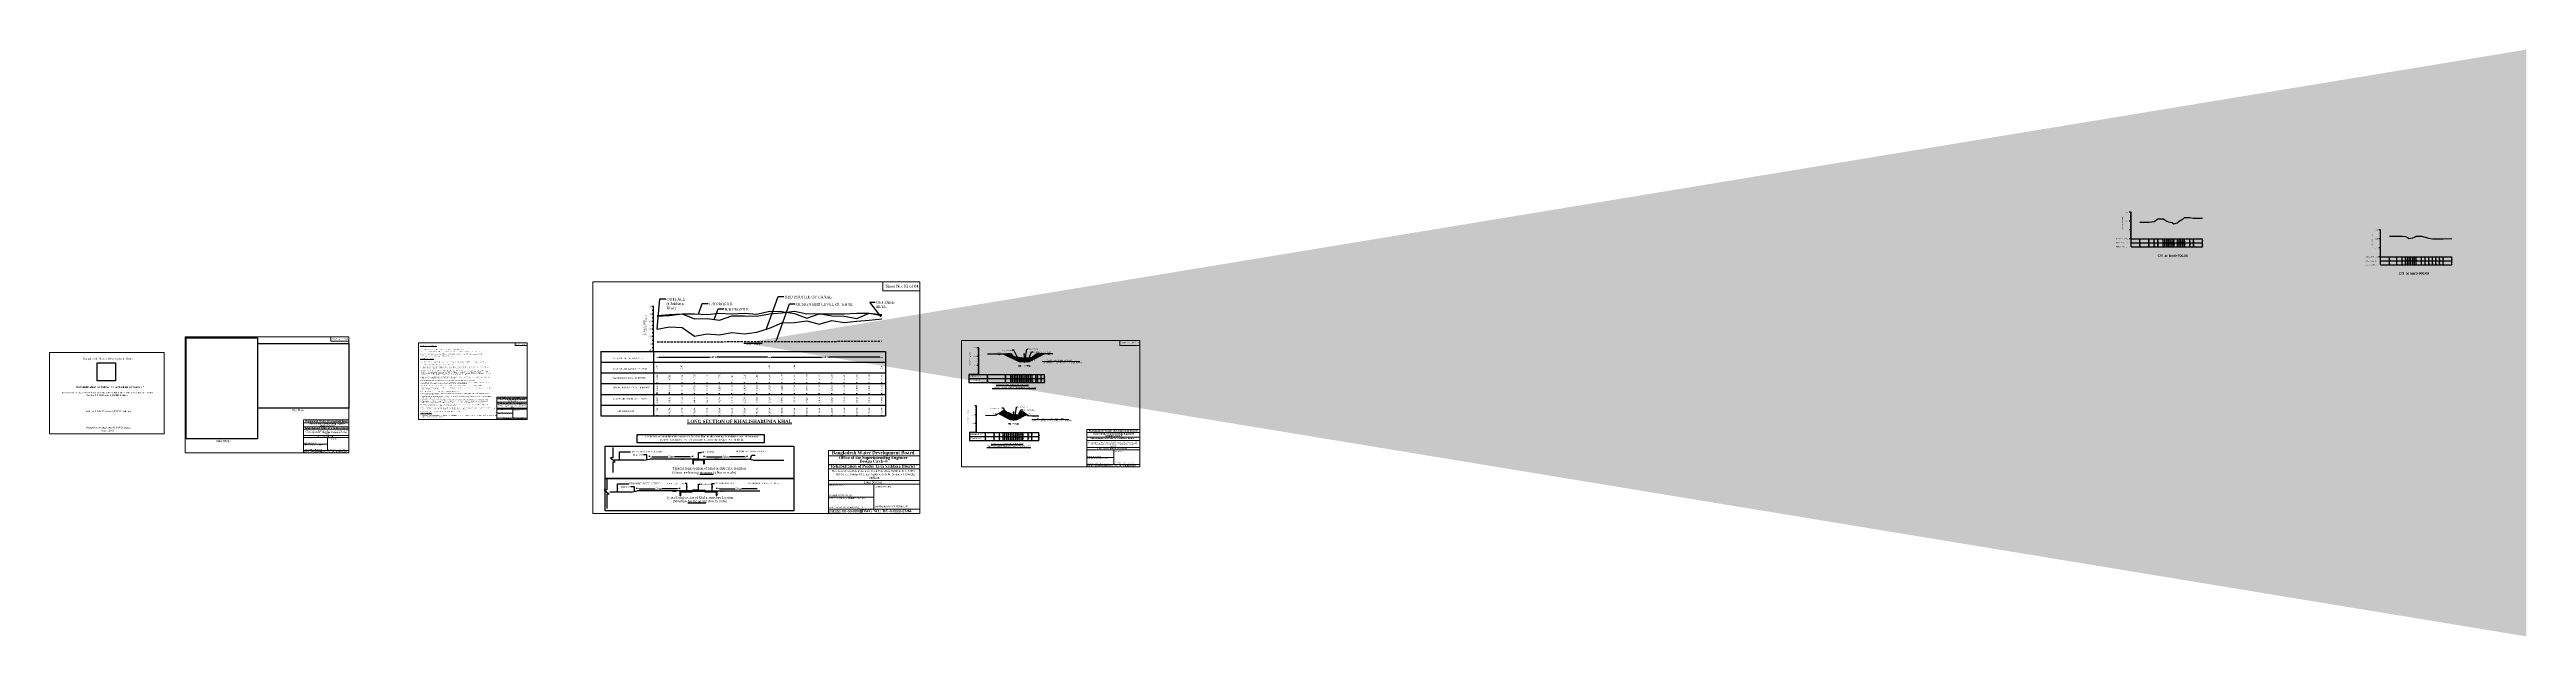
# Model space of a CAD drawing. Header units: metres. Extents: x -148477 to 178947, y -19024 to 2962.
# Drawn here: x 177558 to 178947, y 2633 to 2962 of the extents above; entities outside this region: 6.
import ezdxf
from ezdxf.enums import TextEntityAlignment as Align

# ---------------------------------------------------------------- set-up
doc = ezdxf.new("R2010")
doc.units = ezdxf.units.M
for name, pattern in [('ACAD_ISO02W100', [15, 12, -3]), ('DASHED', [0.75, 0.5, -0.25]), ('DASHED2', [0.375, 0.25, -0.125]), ('HIDDEN', [9.525, 6.35, -3.175])]:
    doc.linetypes.add(name, pattern=pattern)
for name, color, linetype in [('CS_Drawing', 7, 'Continuous'), ('CUTTING', 5, 'ACAD_ISO02W100'), ('GL', 3, 'HIDDEN')]:
    doc.layers.add(name, color=color, linetype=linetype)
doc.layers.add('Other line', color=7, linetype='Continuous', lineweight=15)
doc.styles.add('Arial-25', font='arial.ttf')
doc.styles.add('liza', font='times.ttf', dxfattribs={"height": 2})
doc.styles.get("Standard").update_dxf_attribs({"font": 'times.ttf'})
doc.linetypes.add('FENCELINE1', pattern='A,6.35,-2.54,[133,ltypeshp.shx,S=2.54,R=0,X=-2.54,Y=0],-2.54,25.4', length=36.83)
doc.dimstyles.new('ISO-25', dxfattribs={"dimtxt": 2.5, "dimasz": 2.5, "dimexe": 1.25, "dimexo": 0.625, "dimtad": 1, "dimtxsty": 'Standard', "dimcen": 2.5, "dimadec": 0, "dimazin": 0, "dimtfac": 1, "dimtmove": 0, "dimatfit": 3, "dimfxl": 1, "dimarcsym": 0})
doc.dimstyles.get("Standard").update_dxf_attribs({"dimtxt": 0.5, "dimasz": 0.4075, "dimexe": 0.364, "dimexo": 0.219, "dimgap": 0.09, "dimtad": 0, "dimdec": 0, "dimlfac": 1000, "dimzin": 0, "dimdsep": 46, "dimtxsty": 'Standard', "dimcen": 0.09, "dimadec": 0, "dimazin": 0, "dimtfac": 1, "dimtdec": 0, "dimtofl": 0, "dimtmove": 0, "dimatfit": 3, "dimfxl": 1, "dimtolj": 1, "dimtzin": 0, "dimarcsym": 0})
picture_1 = doc.add_image_def('image1.png', size_in_pixel=(251, 242))
picture_2 = doc.add_image_def('image2.png', size_in_pixel=(3507, 4960))
picture_3 = doc.add_image_def('image3.png', size_in_pixel=(4960, 3507))
picture_4 = doc.add_image_def('image4.png', size_in_pixel=(253, 246))

# ---------------------------------------------------------------- blocks, each defined once
blk = doc.blocks.new('*D394')
at = {"color": 0, "lineweight": -2, "ltscale": 0.5}
for p, q in [((178101.5, 2784.6), (178101.5, 2784.1)), ((178101.9, 2784.5), (178102.7, 2784.5)), ((178107, 2784.5), (178106.2, 2784.5)), ((178107.5, 2784.6), (178107.5, 2784.1))]:
    blk.add_line(p, q, dxfattribs=at)
at = {"color": 0, "linetype": 'Continuous', "lineweight": -3, "ltscale": 0.5}
for points in [[(178101.9, 2784.6), (178101.9, 2784.4), (178101.5, 2784.5)], [(178107, 2784.6), (178107, 2784.4), (178107.5, 2784.5)]]:
    blk.add_solid(points, dxfattribs=at)
at = {"layer": 'Defpoints', "color": 0, "linetype": 'Continuous', "lineweight": -3, "ltscale": 0.5}
for p in [(178101.5, 2786.9), (178107.5, 2786.9), (178107.5, 2784.5)]:
    blk.add_point(p, dxfattribs=at)
at = {"color": 0, "linetype": 'Continuous', "lineweight": -3, "ltscale": 0.5, "insert": (178104.5, 2784.5), "char_height": 0.5, "attachment_point": 5}
blk.add_mtext('\\A1;{\\H1.6x;6.00 m}', dxfattribs=at)
blk = doc.blocks.new('*D396')
at = {"color": 0, "lineweight": -2, "ltscale": 0.5}
for p, q in [((178096.2, 2752), (178095.8, 2752)), ((178096.6, 2752.1), (178096.6, 2751.6)), ((178100.6, 2752.1), (178100.6, 2751.6)), ((178101, 2752), (178101.4, 2752))]:
    blk.add_line(p, q, dxfattribs=at)
at = {"color": 0, "linetype": 'Continuous', "lineweight": -3, "ltscale": 0.5}
for points in [[(178096.2, 2752.1), (178096.2, 2751.9), (178096.6, 2752)], [(178101, 2752.1), (178101, 2751.9), (178100.6, 2752)]]:
    blk.add_solid(points, dxfattribs=at)
at = {"layer": 'Defpoints', "color": 0, "linetype": 'Continuous', "lineweight": -3, "ltscale": 0.5}
for p in [(178096.6, 2754.4), (178100.6, 2754.4), (178100.6, 2752)]:
    blk.add_point(p, dxfattribs=at)
at = {"color": 0, "linetype": 'Continuous', "lineweight": -3, "ltscale": 0.5, "insert": (178098.6, 2752), "char_height": 0.5, "attachment_point": 5}
blk.add_mtext('\\A1;{\\H1.6x;4.00 m}', dxfattribs=at)
blk = doc.blocks.new('*D398')
at = {"color": 0, "lineweight": -2, "ltscale": 0.5}
for p, q in [((177898.6, 2789.3), (177898.6, 2789)), ((177899.6, 2789.3), (177927.9, 2789.3)), ((177960.5, 2789.3), (177932.2, 2789.3)), ((177961.5, 2789.3), (177961.5, 2789))]:
    blk.add_line(p, q, dxfattribs=at)
at = {"color": 0, "linetype": 'Continuous', "lineweight": -3, "ltscale": 0.5}
for points in [[(177899.6, 2789.5), (177899.6, 2789.2), (177898.6, 2789.3)], [(177960.5, 2789.5), (177960.5, 2789.2), (177961.5, 2789.3)]]:
    blk.add_solid(points, dxfattribs=at)
at = {"layer": 'Defpoints', "color": 0, "linetype": 'Continuous', "lineweight": -3, "ltscale": 0.5}
for p in [(177898.6, 2789.4), (177961.5, 2789.4), (177961.5, 2789.3)]:
    blk.add_point(p, dxfattribs=at)
at = {"color": 0, "linetype": 'Continuous', "lineweight": -3, "ltscale": 0.5, "insert": (177930, 2789.3), "char_height": 0.5, "attachment_point": 5}
blk.add_mtext('\\A1;{\\fTimes New Roman|b1|i0|c0|p18;\\H2x;6.00 m}', dxfattribs=at)
blk = doc.blocks.new('*D399')
at = {"color": 0, "lineweight": -2, "ltscale": 0.5}
for p, q in [((177961.5, 2789.3), (177961.5, 2789)), ((177962.5, 2789.3), (177990.9, 2789.3)), ((178023.6, 2789.3), (177995.2, 2789.3)), ((178024.6, 2789.3), (178024.6, 2789))]:
    blk.add_line(p, q, dxfattribs=at)
at = {"color": 0, "linetype": 'Continuous', "lineweight": -3, "ltscale": 0.5}
for points in [[(177962.5, 2789.5), (177962.5, 2789.2), (177961.5, 2789.3)], [(178023.6, 2789.5), (178023.6, 2789.2), (178024.6, 2789.3)]]:
    blk.add_solid(points, dxfattribs=at)
at = {"layer": 'Defpoints', "color": 0, "linetype": 'Continuous', "lineweight": -3, "ltscale": 0.5}
for p in [(177961.5, 2789.4), (178024.6, 2789.4), (178024.6, 2789.3)]:
    blk.add_point(p, dxfattribs=at)
at = {"color": 0, "linetype": 'Continuous', "lineweight": -3, "ltscale": 0.5, "insert": (177993, 2789.3), "char_height": 0.5, "attachment_point": 5}
blk.add_mtext('\\A1;{\\fTimes New Roman|b1|i0|c0|p18;\\H2x;4.00 m}', dxfattribs=at)

msp = doc.modelspace()

# ---------------------------------------------------------------- hatches: boundary and pattern name
at = {"linetype": 'Continuous', "lineweight": -3, "ltscale": 0.5}
h = msp.add_hatch(dxfattribs=at)
h.set_pattern_fill('ANSI31', color=0, scale=0.09, style=0)
h.set_pattern_definition([(45, (178079.04288, 2789.5816), (-0.2020558, 0.2020558), [])])
h.paths.add_polyline_path([(178116.2108, 2791.2616), (178116.0051, 2791.2616), (178114.0051, 2791.3716), (178112.0051, 2791.3516), (178111.0051, 2790.8916), (178109.0051, 2789.2016), (178108.0051, 2788.9916), (178107.0051, 2788.9316), (178106.0051, 2788.8916), (178105.0051, 2788.8316), (178104.4508, 2788.815), (178104.4508, 2786.8816), (178107.4508, 2786.8816)])
h.paths.add_polyline_path([(178104.4508, 2788.815), (178104.0051, 2788.8016), (178103.0051, 2789.0516), (178102.0051, 2788.9716), (178101.0051, 2789.1816), (178100.0051, 2789.3316), (178099.0051, 2789.5616), (178098.0051, 2789.9916), (178097.0051, 2791.3016), (178094.0051, 2791.2316), (178092.7558, 2791.2291), (178101.4508, 2786.8816), (178104.4508, 2786.8816)])
h = msp.add_hatch(dxfattribs=at)
h.set_pattern_fill('ANSI31', color=0, scale=0.09, style=0)
h.set_pattern_definition([(45, (178665.34505, 2855.54425), (-0.20205576, 0.20205576), [])])
h.paths.add_polyline_path([(178106.03, 2757.1039), (178103.7525, 2758.8121), (178102.7525, 2758.8021), (178101.7525, 2757.4021), (178100.7525, 2756.9721), (178099.7525, 2757.0021), (178098.7525, 2756.9121), (178098.5664, 2756.9735), (178098.5664, 2754.3721), (178100.5664, 2754.3721)])
h.paths.add_polyline_path([(178098.5664, 2756.9735), (178097.7525, 2757.2421), (178096.7525, 2757.7421), (178095.7525, 2758.1921), (178094.7525, 2758.4821), (178093.7525, 2759.3421), (178092.7525, 2759.3421), (178090.7525, 2757.9221), (178090.056, 2757.6273), (178096.5664, 2754.3721), (178098.5664, 2754.3721)])
at = {"lineweight": -2}
h = msp.add_hatch(dxfattribs=at)
h.set_pattern_fill('ANSI31', color=256, scale=0.105806, style=0)
h.set_pattern_definition([(45, (178127.8124, 2592.2541), (-0.2375418, 0.2375418), [])])
h.paths.add_polyline_path([(177924.9953, 2729.5588), (177924.9953, 2732.2087), (177921.769, 2732.2087), (177918.5428, 2732.2087), (177918.5428, 2729.5588), (177919.0173, 2729.5588), (177919.0173, 2731.7482), (177924.5436, 2731.7482), (177924.5436, 2729.5398)])
h.paths.add_polyline_path([(177932.1117, 2711.6877), (177932.1117, 2714.3376), (177925.4932, 2714.3376), (177924.9953, 2714.6696), (177921.769, 2714.6696), (177918.5428, 2714.6696), (177918.0448, 2714.3376), (177911.4263, 2714.3376), (177911.4263, 2711.6877), (177911.9392, 2711.6877), (177911.9392, 2713.8726), (177918.0926, 2713.8726), (177918.7187, 2714.1942), (177924.8542, 2714.1942), (177925.4624, 2713.8547), (177931.7107, 2713.8547), (177931.7107, 2711.6743)])

# ---------------------------------------------------------------- linework, layer by layer
at = {"color": 0, "linetype": 'ByBlock', "lineweight": -2, "ltscale": 0.5}
for p, q in [((178725.4579, 2870.5442), (178724.4579, 2870.5442)), ((178725.4579, 2865.5442), (178724.4579, 2865.5442)), ((178725.4579, 2869.5442), (178724.9579, 2869.5442)), ((178725.4579, 2868.5442), (178724.9579, 2868.5442)), ((178725.4579, 2867.5442), (178724.9579, 2867.5442)), ((178725.4579, 2866.5442), (178724.9579, 2866.5442)), ((178725.4579, 2864.5442), (178724.9579, 2864.5442)), ((178725.4579, 2863.5442), (178724.9579, 2863.5442)), ((178725.4579, 2862.5442), (178724.9579, 2862.5442)), ((178725.4579, 2851.0442), (178725.4579, 2870.5442)), ((178725.4579, 2860.5442), (178724.4579, 2860.5442)), ((178725.4579, 2855.5442), (178724.4579, 2855.5442)), ((178725.4579, 2861.5442), (178724.9579, 2861.5442)), ((178725.4579, 2859.5442), (178724.9579, 2859.5442)), ((178725.4579, 2858.5442), (178724.9579, 2858.5442)), ((178725.4579, 2857.5442), (178724.9579, 2857.5442)), ((178725.4579, 2856.5442), (178724.9579, 2856.5442)), ((178725.4579, 2855.5442), (178765.4579, 2855.5442)), ((178725.4579, 2853.2942), (178765.4579, 2853.2942)), ((178725.4579, 2851.0442), (178765.4579, 2851.0442)), ((178730.4579, 2851.0442), (178730.4579, 2855.5442)), ((178735.4579, 2851.0442), (178735.4579, 2855.5442)), ((178738.4579, 2851.0442), (178738.4579, 2855.5442)), ((178740.4579, 2851.0442), (178740.4579, 2855.5442)), ((178743.4579, 2851.0442), (178743.4579, 2855.5442)), ((178744.4579, 2851.0442), (178744.4579, 2855.5442)), ((178745.4579, 2851.0442), (178745.4579, 2855.5442)), ((178746.4579, 2851.0442), (178746.4579, 2855.5442)), ((178747.4579, 2851.0442), (178747.4579, 2855.5442)), ((178748.4579, 2851.0442), (178748.4579, 2855.5442)), ((178749.4579, 2851.0442), (178749.4579, 2855.5442)), ((178751.4579, 2851.0442), (178751.4579, 2855.5442)), ((178752.4579, 2851.0442), (178752.4579, 2855.5442)), ((178753.4579, 2851.0442), (178753.4579, 2855.5442)), ((178754.4579, 2851.0442), (178754.4579, 2855.5442)), ((178755.4579, 2851.0442), (178755.4579, 2855.5442)), ((178758.4579, 2851.0442), (178758.4579, 2855.5442)), ((178760.4579, 2851.0442), (178760.4579, 2855.5442)), ((178765.4579, 2851.0442), (178765.4579, 2855.5442)), ((178865.4579, 2860.5442), (178864.4579, 2860.5442)), ((178865.4579, 2855.5442), (178864.4579, 2855.5442)), ((178865.4579, 2850.5442), (178864.4579, 2850.5442)), ((178865.4579, 2859.5442), (178864.9579, 2859.5442)), ((178865.4579, 2858.5442), (178864.9579, 2858.5442)), ((178865.4579, 2857.5442), (178864.9579, 2857.5442)), ((178865.4579, 2856.5442), (178864.9579, 2856.5442)), ((178865.4579, 2854.5442), (178864.9579, 2854.5442)), ((178865.4579, 2853.5442), (178864.9579, 2853.5442)), ((178865.4579, 2852.5442), (178864.9579, 2852.5442)), ((178865.4579, 2851.5442), (178864.9579, 2851.5442)), ((178865.4579, 2849.5442), (178864.9579, 2849.5442)), ((178865.4579, 2848.5442), (178864.9579, 2848.5442)), ((178865.4579, 2841.0442), (178865.4579, 2860.5442)), ((178865.4579, 2845.5442), (178864.4579, 2845.5442)), ((178865.4579, 2847.5442), (178864.9579, 2847.5442)), ((178865.4579, 2846.5442), (178864.9579, 2846.5442)), ((178865.4579, 2845.5442), (178905.4579, 2845.5442)), ((178865.4579, 2843.2942), (178905.4579, 2843.2942)), ((178865.4579, 2841.0442), (178905.4579, 2841.0442)), ((178870.4579, 2841.0442), (178870.4579, 2845.5442)), ((178874.4579, 2841.0442), (178874.4579, 2845.5442)), ((178877.4579, 2841.0442), (178877.4579, 2845.5442)), ((178879.4579, 2841.0442), (178879.4579, 2845.5442)), ((178880.4579, 2841.0442), (178880.4579, 2845.5442)), ((178881.4579, 2841.0442), (178881.4579, 2845.5442)), ((178882.4579, 2841.0442), (178882.4579, 2845.5442)), ((178883.4579, 2841.0442), (178883.4579, 2845.5442)), ((178884.4579, 2841.0442), (178884.4579, 2845.5442)), ((178885.4579, 2841.0442), (178885.4579, 2845.5442)), ((178888.4579, 2841.0442), (178888.4579, 2845.5442)), ((178890.4579, 2841.0442), (178890.4579, 2845.5442)), ((178892.4579, 2841.0442), (178892.4579, 2845.5442)), ((178894.4579, 2841.0442), (178894.4579, 2845.5442)), ((178896.4579, 2841.0442), (178896.4579, 2845.5442)), ((178898.4579, 2841.0442), (178898.4579, 2845.5442)), ((178900.4579, 2841.0442), (178900.4579, 2845.5442)), ((178905.4579, 2841.0442), (178905.4579, 2845.5442)), ((178079.0051, 2794.5816), (178078.0051, 2794.5816)), ((178079.0051, 2793.5816), (178078.5051, 2793.5816)), ((178079.0051, 2779.5816), (178079.0051, 2794.5816)), ((178073.5222, 2779.5816), (178116.0051, 2779.5816)), ((178079.0051, 2789.5816), (178078.0051, 2789.5816)), ((178079.0051, 2784.5816), (178078.0051, 2784.5816)), ((178079.0051, 2779.5816), (178078.0051, 2779.5816)), ((178079.0051, 2792.5816), (178078.5051, 2792.5816)), ((178079.0051, 2791.5816), (178078.5051, 2791.5816)), ((178079.0051, 2790.5816), (178078.5051, 2790.5816)), ((178079.0051, 2788.5816), (178078.5051, 2788.5816)), ((178079.0051, 2787.5816), (178078.5051, 2787.5816)), ((178079.0051, 2786.5816), (178078.5051, 2786.5816)), ((178079.0051, 2785.5816), (178078.5051, 2785.5816)), ((178079.0051, 2783.5816), (178078.5051, 2783.5816)), ((178079.0051, 2782.5816), (178078.5051, 2782.5816)), ((178079.0051, 2781.5816), (178078.5051, 2781.5816)), ((178079.0051, 2780.5816), (178078.5051, 2780.5816)), ((178084.0051, 2775.0816), (178084.0051, 2779.5816)), ((178094.0051, 2775.0816), (178094.0051, 2779.5816)), ((178097.0051, 2775.0816), (178097.0051, 2779.5816)), ((178098.0051, 2775.0816), (178098.0051, 2779.5816)), ((178099.0051, 2775.0816), (178099.0051, 2779.5816)), ((178100.0051, 2775.0816), (178100.0051, 2779.5816)), ((178101.0051, 2775.0816), (178101.0051, 2779.5816)), ((178102.0051, 2775.0816), (178102.0051, 2779.5816)), ((178103.0051, 2775.0816), (178103.0051, 2779.5816)), ((178104.0051, 2775.0816), (178104.0051, 2779.5816)), ((178105.0051, 2775.0816), (178105.0051, 2779.5816)), ((178106.0051, 2775.0816), (178106.0051, 2779.5816)), ((178107.0051, 2775.0816), (178107.0051, 2779.5816)), ((178108.0051, 2775.0816), (178108.0051, 2779.5816)), ((178109.0051, 2775.0816), (178109.0051, 2779.5816)), ((178111.0051, 2775.0816), (178111.0051, 2779.5816)), ((178112.0051, 2775.0816), (178112.0051, 2779.5816)), ((178114.0051, 2775.0816), (178114.0051, 2779.5816)), ((178116.0051, 2775.0816), (178116.0051, 2779.5816)), ((178073.5222, 2777.3316), (178116.0051, 2777.3316)), ((178073.5222, 2775.0816), (178116.0051, 2775.0816)), ((178077.7525, 2762.0121), (178076.7525, 2762.0121)), ((178077.7525, 2757.0121), (178076.7525, 2757.0121)), ((178077.7525, 2752.0121), (178076.7525, 2752.0121)), ((178077.7525, 2761.0121), (178077.2525, 2761.0121)), ((178077.7525, 2760.0121), (178077.2525, 2760.0121)), ((178077.7525, 2759.0121), (178077.2525, 2759.0121)), ((178077.7525, 2758.0121), (178077.2525, 2758.0121)), ((178077.7525, 2756.0121), (178077.2525, 2756.0121)), ((178077.7525, 2755.0121), (178077.2525, 2755.0121)), ((178077.7525, 2754.0121), (178077.2525, 2754.0121)), ((178077.7525, 2753.0121), (178077.2525, 2753.0121)), ((178077.7525, 2747.0121), (178077.7525, 2762.0121)), ((178073.77, 2747.0121), (178112.7525, 2747.0121)), ((178073.77, 2744.7621), (178112.7525, 2744.7621)), ((178073.77, 2742.5121), (178112.7525, 2742.5121)), ((178077.7525, 2747.0121), (178076.7525, 2747.0121)), ((178077.7525, 2751.0121), (178077.2525, 2751.0121)), ((178077.7525, 2750.0121), (178077.2525, 2750.0121)), ((178077.7525, 2749.0121), (178077.2525, 2749.0121)), ((178077.7525, 2748.0121), (178077.2525, 2748.0121)), ((178082.7525, 2742.5121), (178082.7525, 2747.0121)), ((178087.7525, 2742.5121), (178087.7525, 2747.0121)), ((178090.7525, 2742.5121), (178090.7525, 2747.0121)), ((178092.7525, 2742.5121), (178092.7525, 2747.0121)), ((178093.7525, 2742.5121), (178093.7525, 2747.0121)), ((178094.7525, 2742.5121), (178094.7525, 2747.0121)), ((178095.7525, 2742.5121), (178095.7525, 2747.0121)), ((178096.7525, 2742.5121), (178096.7525, 2747.0121)), ((178097.7525, 2742.5121), (178097.7525, 2747.0121)), ((178098.7525, 2742.5121), (178098.7525, 2747.0121)), ((178099.7525, 2742.5121), (178099.7525, 2747.0121)), ((178100.7525, 2742.5121), (178100.7525, 2747.0121)), ((178101.7525, 2742.5121), (178101.7525, 2747.0121)), ((178102.7525, 2742.5121), (178102.7525, 2747.0121)), ((178103.7525, 2742.5121), (178103.7525, 2747.0121)), ((178106.7525, 2742.5121), (178106.7525, 2747.0121)), ((178108.7525, 2742.5121), (178108.7525, 2747.0121)), ((178112.7525, 2742.5121), (178112.7525, 2747.0121))]:
    msp.add_line(p, q, dxfattribs=at)
at = {"color": 0, "linetype": 'DASHED2', "lineweight": -3, "ltscale": 5}
msp.add_line((177898.5934, 2797.8406), (178024.5934, 2798.2186), dxfattribs=at)
msp.add_line((177866.9447, 2792.3806), (177866.9447, 2756.4706))
at = {"color": 0, "linetype": 'Continuous', "lineweight": -3, "ltscale": 0.5}
for p, q in [((178079.0051, 2779.5816), (178073.5222, 2779.5816)), ((178073.5222, 2779.5816), (178073.5222, 2775.0816)), ((178090.5979, 2791.0216), (178090.9522, 2790.518)), ((178092.7558, 2791.2291), (178101.4508, 2786.8816)), ((178101.4508, 2786.8816), (178107.4508, 2786.8816)), ((178116.2108, 2791.2616), (178107.4508, 2786.8816)), ((178116.0051, 2791.2616), (178120.6571, 2791.2616)), ((178088.5711, 2756.9987), (178088.9254, 2756.4951)), ((178090.056, 2757.6273), (178096.5664, 2754.3721)), ((178096.5664, 2754.3721), (178100.5664, 2754.3721)), ((178106.03, 2757.1039), (178100.5664, 2754.3721)), ((178077.7525, 2747.0121), (178073.77, 2747.0121)), ((178073.77, 2747.0121), (178073.77, 2742.5121))]:
    msp.add_line(p, q, dxfattribs=at)
at = {"color": 0, "lineweight": 18, "ltscale": 0.5}
for p, q in [((178090.3479, 2791.0316), (178090.0479, 2790.5316)), ((178090.3479, 2791.0316), (178090.0479, 2790.5316)), ((178090.5979, 2791.0216), (178090.2979, 2790.5216)), ((178090.5979, 2791.0216), (178090.2979, 2790.5216)), ((178090.3479, 2791.0316), (178090.6479, 2790.5316)), ((178090.3479, 2791.0316), (178090.6479, 2790.5316)), ((178118.1069, 2791.2588), (178117.8069, 2790.7588)), ((178118.1069, 2791.2588), (178117.8069, 2790.7588)), ((178118.3311, 2791.2616), (178118.0311, 2790.7616)), ((178118.1069, 2791.2588), (178118.4069, 2790.7588)), ((178118.1069, 2791.2588), (178118.4069, 2790.7588)), ((178118.3311, 2791.2616), (178118.6311, 2790.7616)), ((178088.3211, 2757.0087), (178088.0211, 2756.5087)), ((178088.3211, 2757.0087), (178088.0211, 2756.5087)), ((178088.5711, 2756.9987), (178088.2711, 2756.4987)), ((178088.5711, 2756.9987), (178088.2711, 2756.4987)), ((178088.3211, 2757.0087), (178088.6211, 2756.5087)), ((178088.3211, 2757.0087), (178088.6211, 2756.5087)), ((178106.3879, 2756.8356), (178106.0879, 2756.3356)), ((178106.3879, 2756.8356), (178106.0879, 2756.3356)), ((178106.6121, 2756.8384), (178106.3121, 2756.3384)), ((178106.3879, 2756.8356), (178106.6879, 2756.3356)), ((178106.3879, 2756.8356), (178106.6879, 2756.3356)), ((178106.6121, 2756.8384), (178106.9121, 2756.3384))]:
    msp.add_line(p, q, dxfattribs=at)
at = {"color": 0, "linetype": 'DASHED', "lineweight": -2}
for p, q in [((178104.4508, 2791.3416), (178104.4508, 2786.0272)), ((178098.5664, 2758.8321), (178098.5664, 2753.5178))]:
    msp.add_line(p, q, dxfattribs=at)
at = {"color": 0, "linetype": 'Continuous', "lineweight": 18, "ltscale": 0.5}
for p, q in [((178114.6932, 2786.8813), (178135.7228, 2786.8813)), ((178108.8088, 2754.3718), (178129.8384, 2754.3718))]:
    msp.add_line(p, q, dxfattribs=at)
at = {"color": 0, "linetype": 'ByBlock', "lineweight": 18}
for p, q in [((177808.773, 2754.3328), (177808.773, 2766.8995)), ((177808.773, 2766.8995), (177825.6169, 2766.8995)), ((177808.773, 2766.8995), (177825.6169, 2766.8995)), ((177808.773, 2766.8995), (177825.6169, 2766.8995)), ((177808.773, 2754.3328), (177808.773, 2766.8995)), ((177808.7885, 2765.8552), (177825.6014, 2765.8552)), ((177825.6169, 2767.4319), (177825.6169, 2754.3328)), ((177700.2856, 2735.715), (177700.2856, 2754.1016)), ((177700.2856, 2754.1016), (177725.6913, 2754.1016)), ((177700.2856, 2754.1016), (177725.6913, 2754.1016)), ((177700.2856, 2754.1016), (177725.6913, 2754.1016)), ((177700.2856, 2735.715), (177700.2856, 2754.1016)), ((177700.3091, 2752.5265), (177725.6678, 2752.5265)), ((177707.4196, 2754.1016), (177725.6678, 2754.1016)), ((177725.6913, 2755.6155), (177725.6913, 2735.715)), ((177808.773, 2763.0359), (177825.6014, 2763.0359)), ((177808.773, 2760.7706), (177825.6014, 2760.7706)), ((177808.773, 2760.0517), (177825.6014, 2760.0517)), ((177808.773, 2755.1633), (177825.4215, 2755.1633)), ((177808.773, 2754.3328), (177825.6014, 2754.3328)), ((177810.1449, 2755.1633), (177825.6014, 2755.1633)), ((177810.1449, 2755.1633), (177825.4215, 2755.1633)), ((177810.1449, 2755.1633), (177825.4215, 2755.1633)), ((177817.6856, 2760.0517), (177817.6856, 2755.1633)), ((177700.2856, 2748.9873), (177725.6678, 2748.9873)), ((177700.2856, 2745.4251), (177725.6678, 2745.4251)), ((177700.2856, 2744.3408), (177725.6678, 2744.3408)), ((177713.7286, 2744.3408), (177713.7286, 2736.9676))]:
    msp.add_line(p, q, dxfattribs=at)
at = {"lineweight": 18}
for p, q in [((177808.773, 2764.1021), (177825.6014, 2764.1021)), ((177700.2856, 2750.2848), (177725.6678, 2750.2848)), ((178139.6925, 2727.7471), (178139.6925, 2748.7783)), ((178139.6925, 2748.7783), (178169.5017, 2748.7783)), ((178139.6925, 2727.7471), (178139.6925, 2748.7783)), ((178139.6925, 2747.0084), (178169.5017, 2747.0084)), ((178139.6925, 2744.458), (178169.5017, 2744.458)), ((178139.6925, 2742.636), (178169.5017, 2742.636)), ((178139.6925, 2738.6577), (178169.5017, 2738.6577)), ((178139.6925, 2737.4393), (178169.5017, 2737.4393)), ((178139.8076, 2748.7783), (178169.5017, 2748.7783)), ((178139.8076, 2748.7783), (178169.5017, 2748.7783)), ((178147.8235, 2748.7783), (178169.5017, 2748.7783)), ((178154.7974, 2737.4393), (178154.7974, 2729.1544)), ((177994.6917, 2726.6543), (178046.0013, 2726.6543)), ((177994.6919, 2701.7559), (177994.6919, 2737.0159)), ((177994.6919, 2737.0159), (178046.0013, 2737.0159)), ((177994.6919, 2737.0159), (178046.0013, 2737.0159)), ((177994.6919, 2737.0159), (178046.0013, 2737.0159)), ((177994.6919, 2701.7559), (177994.6919, 2737.0159)), ((177994.6919, 2729.1371), (178046.0013, 2729.1371)), ((177994.7365, 2734.0219), (178046.0013, 2734.0219)), ((178008.2522, 2737.0159), (178046.0013, 2737.0159)), ((178139.6925, 2733.1358), (178154.7974, 2733.1358)), ((178139.6925, 2729.1544), (178169.5017, 2729.1544)), ((178139.6925, 2727.7471), (178168.2127, 2727.7471)), ((178142.0175, 2729.1544), (178169.5017, 2729.1544)), ((178142.0175, 2729.1544), (178169.5017, 2729.1544)), ((178142.0175, 2729.1544), (178169.5017, 2729.1544)), ((178150.5442, 2729.1544), (178150.5442, 2727.7471)), ((177994.6919, 2720.2131), (178046.0013, 2720.2131)), ((177994.6919, 2718.152), (178046.0013, 2718.152)), ((177994.6919, 2710.8719), (178020.2446, 2710.8719)), ((178020.2446, 2718.152), (178020.2446, 2704.1367)), ((177994.6919, 2704.1367), (178046.0013, 2704.1367)), ((177994.6919, 2701.7559), (178042.9391, 2701.7559)), ((177998.6251, 2704.1367), (178046.0013, 2704.1367)), ((177998.6251, 2704.1367), (178046.0013, 2704.1367)), ((177998.6251, 2704.1367), (178046.0013, 2704.1367))]:
    msp.add_line(p, q, dxfattribs=at)
at = {"ltscale": 0.5}
for p, q in [((177873.8257, 2738.6612), (177873.8257, 2732.8302)), ((177873.8257, 2732.8302), (177872.4223, 2732.8302)), ((177872.4223, 2732.8302), (177875.1259, 2730.404)), ((177891.1197, 2731.5634), (177873.8257, 2731.5634)), ((177875.1259, 2730.404), (177873.8257, 2730.404)), ((177873.8257, 2730.404), (177873.8257, 2724.6408)), ((177891.1197, 2731.5634), (177894.3459, 2732.2087)), ((177894.3459, 2733.3883), (177894.3459, 2733.9108)), ((177918.5428, 2732.2087), (177894.3459, 2732.2087)), ((177895.9134, 2733.3883), (177904.6163, 2733.3617)), ((177916.9753, 2733.3883), (177908.4308, 2733.4078)), ((177911.7353, 2732.0049), (177911.6788, 2731.9485)), ((177912.0784, 2732.224), (177911.846, 2731.9496)), ((177911.846, 2732.224), (177912.239, 2731.9122)), ((177912.0784, 2732.224), (177912.4745, 2731.9097)), ((177912.2333, 2732.0049), (177912.1768, 2731.9485)), ((177912.8043, 2732.2284), (177912.5719, 2731.954)), ((177912.5719, 2732.2284), (177912.965, 2731.9166)), ((177912.8043, 2732.2284), (177913.2005, 2731.9141)), ((177913.2324, 2731.9939), (177913.176, 2731.9375)), ((177913.3907, 2732.2177), (177913.2195, 2732.0466)), ((177913.5755, 2732.213), (177913.3431, 2731.9386)), ((177913.3431, 2732.213), (177913.7361, 2731.9012)), ((177913.5755, 2732.213), (177913.9716, 2731.8988)), ((177918.5428, 2733.3883), (177918.5428, 2733.9108)), ((177921.769, 2732.2087), (177918.5428, 2732.2087)), ((177918.5428, 2732.2087), (177918.5428, 2729.5588)), ((177921.769, 2732.2087), (177924.9953, 2732.2087)), ((177924.9953, 2733.3883), (177924.9953, 2733.9108)), ((177924.9953, 2732.2087), (177924.9953, 2729.5588)), ((177924.9953, 2732.2087), (177949.1921, 2732.2087)), ((177926.5628, 2733.3883), (177935.0617, 2733.4129)), ((177931.4151, 2732.213), (177931.0189, 2731.8988)), ((177931.6475, 2732.213), (177931.2544, 2731.9012)), ((177931.4151, 2732.213), (177931.6475, 2731.9386)), ((177931.5998, 2732.2177), (177931.771, 2732.0466)), ((177931.7581, 2731.9939), (177931.8146, 2731.9375)), ((177932.1862, 2732.2145), (177931.7901, 2731.9002)), ((177932.4186, 2732.2145), (177932.0255, 2731.9026)), ((177932.1862, 2732.2145), (177932.4186, 2731.94)), ((177932.371, 2732.2191), (177932.5422, 2732.048)), ((177932.9122, 2732.21), (177932.516, 2731.8958)), ((177933.1446, 2732.21), (177932.7515, 2731.8982)), ((177932.7572, 2731.9909), (177932.8137, 2731.9345)), ((177932.9122, 2732.21), (177933.1446, 2731.9356)), ((177933.0969, 2732.2147), (177933.2681, 2732.0436)), ((177933.2552, 2731.9909), (177933.3117, 2731.9345)), ((177947.6246, 2733.3883), (177939.2321, 2733.376)), ((177949.1921, 2733.3883), (177949.1921, 2733.9108)), ((177952.4183, 2731.5634), (177949.1921, 2732.2087)), ((177952.4183, 2731.5634), (177969.7123, 2731.5634)), ((177870.3379, 2714.8739), (177868.9344, 2714.8739)), ((177868.9344, 2714.8739), (177871.638, 2712.4477)), ((177870.3379, 2720.7049), (177870.3379, 2714.8739)), ((177871.638, 2712.4477), (177870.3379, 2712.4477)), ((177870.3379, 2712.4477), (177870.3379, 2704.4079)), ((177884.0032, 2713.6924), (177872.0445, 2713.6924)), ((177884.0032, 2713.6924), (177887.2295, 2714.3376)), ((177887.2295, 2715.5173), (177887.2295, 2716.0398)), ((177911.4263, 2714.3376), (177887.2295, 2714.3376)), ((177888.797, 2715.5173), (177897.489, 2715.5173)), ((177909.8588, 2715.5173), (177901.2427, 2715.5173)), ((177907.1196, 2714.1279), (177907.0632, 2714.0715)), ((177907.278, 2714.3376), (177907.1067, 2714.1666)), ((177907.4627, 2714.347), (177907.2303, 2714.0725)), ((177907.2303, 2714.347), (177907.6234, 2714.0351)), ((177907.4627, 2714.347), (177907.8589, 2714.0327)), ((177907.6176, 2714.1279), (177907.5612, 2714.0715)), ((177908.0039, 2714.3421), (177907.8327, 2714.171)), ((177908.1886, 2714.3514), (177907.9562, 2714.077)), ((177907.9562, 2714.3514), (177908.3493, 2714.0396)), ((177908.1886, 2714.3514), (177908.5848, 2714.0371)), ((177908.6167, 2714.1169), (177908.5603, 2714.0605)), ((177908.7751, 2714.3267), (177908.6038, 2714.1556)), ((177908.9598, 2714.336), (177908.7274, 2714.0616)), ((177908.7274, 2714.336), (177909.1205, 2714.0242)), ((177908.9598, 2714.336), (177909.356, 2714.0217)), ((177911.4263, 2715.5173), (177911.4263, 2716.0398)), ((177918.0448, 2714.3376), (177911.4263, 2714.3376)), ((177911.4263, 2714.3376), (177911.4263, 2711.6877)), ((177917.8788, 2714.3376), (177916.7722, 2714.3376)), ((177918.0448, 2714.3376), (177918.5428, 2714.6696)), ((177921.769, 2714.6696), (177918.5428, 2714.6696)), ((177921.769, 2714.6696), (177924.9953, 2714.6696)), ((177925.4932, 2714.3376), (177924.9953, 2714.6696)), ((177925.4932, 2714.3376), (177932.1117, 2714.3376)), ((177925.6592, 2714.3376), (177926.7658, 2714.3376)), ((177932.1117, 2715.5406), (177932.1117, 2716.0631)), ((177932.1117, 2714.3376), (177932.1117, 2711.6877)), ((177932.1117, 2714.3376), (177956.3085, 2714.3376)), ((177933.6792, 2715.5406), (177942.295, 2715.5406)), ((177934.3041, 2714.3069), (177933.9079, 2713.9926)), ((177934.5365, 2714.3069), (177934.1434, 2713.9951)), ((177934.3041, 2714.3069), (177934.5365, 2714.0325)), ((177934.4888, 2714.2976), (177934.66, 2714.1265)), ((177934.6471, 2714.0878), (177934.7036, 2714.0314)), ((177935.0753, 2714.3223), (177934.6791, 2714.008)), ((177935.3076, 2714.3223), (177934.9146, 2714.0105)), ((177935.0753, 2714.3223), (177935.3076, 2714.0478)), ((177935.26, 2714.3129), (177935.4312, 2714.1419)), ((177935.8012, 2714.3179), (177935.405, 2714.0036)), ((177936.0336, 2714.3179), (177935.6405, 2714.006)), ((177935.6463, 2714.0987), (177935.7027, 2714.0423)), ((177935.8012, 2714.3179), (177936.0336, 2714.0434)), ((177935.9859, 2714.3085), (177936.1571, 2714.1375)), ((177936.1442, 2714.0987), (177936.2007, 2714.0423)), ((177954.741, 2715.5406), (177946.1909, 2715.5406))]:
    msp.add_line(p, q, dxfattribs=at)
at = {"lineweight": -2}
for p, q in [((177918.5428, 2729.5588), (177919.0173, 2729.5588)), ((177919.0173, 2729.5588), (177919.0173, 2731.7482)), ((177919.0173, 2731.7482), (177924.5436, 2731.7482)), ((177924.5436, 2731.7482), (177924.5436, 2729.5398)), ((177924.5436, 2729.5398), (177924.9953, 2729.5588)), ((177911.4263, 2711.6877), (177911.9392, 2711.6877)), ((177911.9392, 2711.6877), (177911.9392, 2713.8726)), ((177911.9392, 2713.8726), (177918.0926, 2713.8726)), ((177918.0926, 2713.8726), (177918.7187, 2714.1942)), ((177918.7187, 2714.1942), (177924.8542, 2714.1942)), ((177924.8542, 2714.1942), (177925.4624, 2713.8547)), ((177925.4624, 2713.8547), (177931.7107, 2713.8547)), ((177931.7107, 2713.8547), (177931.7107, 2711.6743)), ((177931.7107, 2711.6743), (177932.1117, 2711.6877))]:
    msp.add_line(p, q, dxfattribs=at)
at = {"color": 6, "linetype": 'Continuous', "lineweight": -3, "ltscale": 0.5}
for p, q in [((-148431.6146, -18921.729), (-148431.6146, -18917.229)), ((-148477.1905, -19023.9465), (-148477.1905, -19019.4465))]:
    msp.add_line(p, q, dxfattribs=at)
at = {"color": 0, "linetype": 'ByBlock', "lineweight": -2, "ltscale": 0.5}
for points in [[(178730.4579, 2864.9742), (178735.4579, 2864.9842), (178738.4579, 2865.2942), (178740.4579, 2866.8042), (178743.4579, 2866.8142), (178744.4579, 2866.2442), (178745.4579, 2865.5442), (178746.4579, 2865.0842), (178747.4579, 2864.9442), (178748.4579, 2864.6542), (178749.4579, 2863.9342), (178751.4579, 2864.5342), (178752.4579, 2865.5342), (178753.4579, 2865.9742), (178754.4579, 2866.5042), (178755.4579, 2867.4542), (178758.4579, 2867.4542), (178760.4579, 2867.1142), (178765.4579, 2867.1042)], [(178870.4579, 2857.1342), (178874.4579, 2857.1442), (178877.4579, 2857.1542), (178879.4579, 2856.8842), (178880.4579, 2856.3042), (178881.4579, 2855.7542), (178882.4579, 2855.9242), (178883.4579, 2856.1142), (178884.4579, 2856.4542), (178885.4579, 2857.1142), (178888.4579, 2857.1042), (178890.4579, 2856.5042), (178892.4579, 2855.8742), (178894.4579, 2855.6342), (178896.4579, 2855.6542), (178898.4579, 2855.6442), (178900.4579, 2855.6542), (178905.4579, 2855.6742)], [(178084.0051, 2791.2116), (178094.0051, 2791.2316), (178097.0051, 2791.3016), (178098.0051, 2789.9916), (178099.0051, 2789.5616), (178100.0051, 2789.3316), (178101.0051, 2789.1816), (178102.0051, 2788.9716), (178103.0051, 2789.0516), (178104.0051, 2788.8016), (178105.0051, 2788.8316), (178106.0051, 2788.8916), (178107.0051, 2788.9316), (178108.0051, 2788.9916), (178109.0051, 2789.2016), (178111.0051, 2790.8916), (178112.0051, 2791.3516), (178114.0051, 2791.3716), (178116.0051, 2791.2616)], [(178082.7525, 2756.6821), (178087.7525, 2756.6521), (178090.7525, 2757.9221), (178092.7525, 2759.3421), (178093.7525, 2759.3421), (178094.7525, 2758.4821), (178095.7525, 2758.1921), (178096.7525, 2757.7421), (178097.7525, 2757.2421), (178098.7525, 2756.9121), (178099.7525, 2757.0021), (178100.7525, 2756.9721), (178101.7525, 2757.4021), (178102.7525, 2758.8021), (178103.7525, 2758.8121), (178106.7525, 2756.5621), (178108.7525, 2756.3721), (178112.7525, 2756.3521)]]:
    msp.add_lwpolyline(points, dxfattribs=at)
at = {"lineweight": 18, "ltscale": 0.5}
msp.add_lwpolyline([(177862.5054, 2701.7622), (177862.5054, 2831.5219), (178046.0039, 2831.5219), (178046.0039, 2701.7622), (177862.5054, 2701.7622)], close=True, dxfattribs=at)
at = {"lineweight": 18}
for points in [[(178045.9536, 2831.5219), (178025.2522, 2831.5219), (178025.2522, 2826.4406), (178045.9536, 2826.4406)], [(178069.2601, 2727.7448), (178069.2601, 2798.6081), (178169.471, 2798.6081), (178169.471, 2727.7448), (178069.2601, 2727.7448)], [(178169.4709, 2798.6081), (178158.0904, 2798.6081), (178158.0904, 2795.8147), (178169.4709, 2795.8147)]]:
    msp.add_lwpolyline(points, close=True, dxfattribs=at)
at = {"lineweight": 30}
msp.add_lwpolyline([(177893.3516, 2801.7819, 0, 0, 0), (177893.3516, 2809.9159, 0.2905, 0, 0), (177893.3516, 2810.4969, 0, 0, 0)], format="xyseb", dxfattribs=at)
at = {"color": 0, "linetype": 'ByBlock', "lineweight": 18}
for points in [[(177633.9011, 2735.715), (177633.9011, 2800.6238), (177725.6913, 2800.6238), (177725.6913, 2735.715), (177633.9011, 2735.715)], [(177725.6913, 2800.6238), (177715.6467, 2800.6238), (177715.6467, 2798.1583), (177725.6913, 2798.1583)], [(177764.76, 2754.3328), (177764.76, 2797.3674), (177825.6169, 2797.3674), (177825.6169, 2754.3328), (177764.76, 2754.3328)], [(177825.6169, 2797.3674), (177818.9573, 2797.3674), (177818.9573, 2795.7327), (177825.6169, 2795.7327)], [(177557.7612, 2746.4045), (177622.0212, 2746.4045), (177622.0212, 2791.8455), (177557.7612, 2791.8455)], [(177557.7616, 2746.4048), (177557.7616, 2791.8455), (177622.0212, 2791.8455), (177622.0212, 2746.4048), (177557.7616, 2746.4048)]]:
    msp.add_lwpolyline(points, close=True, dxfattribs=at)
at = {"ltscale": 0.5}
for points in [[(177869.4841, 2739.4825), (177975.2936, 2739.4825), (177975.2936, 2721.2452), (177869.4841, 2721.2452)], [(177869.4841, 2721.2452), (177975.2936, 2721.2452), (177975.2936, 2703.1893), (177869.4841, 2703.1893)]]:
    msp.add_lwpolyline(points, close=True, dxfattribs=at)
at = {"lineweight": -2}
msp.add_lwpolyline([(177887.3427, 2745.9895), (177958.586, 2745.9895), (177958.586, 2741.273), (177887.3427, 2741.273)], close=True, dxfattribs=at)
at = {"ltscale": 0.5}
for points in [[(177895.9134, 2733.6496), (177895.9134, 2733.1271), (177894.3459, 2733.3883)], [(177916.9753, 2733.6496), (177916.9753, 2733.1271), (177918.5428, 2733.3883)], [(177926.5628, 2733.6496), (177926.5628, 2733.1271), (177924.9953, 2733.3883)], [(177947.6246, 2733.6496), (177947.6246, 2733.1271), (177949.1921, 2733.3883)], [(177888.797, 2715.7785), (177888.797, 2715.256), (177887.2295, 2715.5173)], [(177909.8588, 2715.7785), (177909.8588, 2715.256), (177911.4263, 2715.5173)], [(177933.6792, 2715.8018), (177933.6792, 2715.2793), (177932.1117, 2715.5406)]]:
    msp.add_solid(points, dxfattribs=at)
at = {"layer": 'CS_Drawing'}
for p, q in [((177896.4934, 2817.5806), (177895.5484, 2817.5806)), ((177896.4934, 2813.3806), (177895.5484, 2813.3806)), ((177896.4934, 2809.1806), (177895.5484, 2809.1806)), ((177896.4934, 2817.5806), (177895.8319, 2817.5806)), ((177896.4934, 2815.4806), (177895.8319, 2815.4806)), ((177896.4934, 2813.3806), (177895.8319, 2813.3806)), ((177896.4934, 2811.2806), (177895.8319, 2811.2806)), ((177896.4934, 2809.1806), (177895.8319, 2809.1806)), ((177896.4934, 2807.0806), (177895.8319, 2807.0806)), ((177896.4934, 2817.5806), (177896.1154, 2817.5806)), ((177896.4934, 2817.1606), (177896.1154, 2817.1606)), ((177896.4934, 2816.7406), (177896.1154, 2816.7406)), ((177896.4934, 2816.3206), (177896.1154, 2816.3206)), ((177896.4934, 2815.9006), (177896.1154, 2815.9006)), ((177896.4934, 2815.4806), (177896.1154, 2815.4806)), ((177896.4934, 2815.0606), (177896.1154, 2815.0606)), ((177896.4934, 2814.6406), (177896.1154, 2814.6406)), ((177896.4934, 2814.2206), (177896.1154, 2814.2206)), ((177896.4934, 2813.8006), (177896.1154, 2813.8006)), ((177896.4934, 2813.3806), (177896.1154, 2813.3806)), ((177896.4934, 2812.9606), (177896.1154, 2812.9606)), ((177896.4934, 2812.5406), (177896.1154, 2812.5406)), ((177896.4934, 2812.1206), (177896.1154, 2812.1206)), ((177896.4934, 2811.7006), (177896.1154, 2811.7006)), ((177896.4934, 2811.2806), (177896.1154, 2811.2806)), ((177896.4934, 2810.8606), (177896.1154, 2810.8606)), ((177896.4934, 2810.4406), (177896.1154, 2810.4406)), ((177896.4934, 2810.0206), (177896.1154, 2810.0206)), ((177896.4934, 2809.6006), (177896.1154, 2809.6006)), ((177896.4934, 2809.1806), (177896.1154, 2809.1806)), ((177896.4934, 2808.7606), (177896.1154, 2808.7606)), ((177896.4934, 2808.3406), (177896.1154, 2808.3406)), ((177896.4934, 2807.9206), (177896.1154, 2807.9206)), ((177896.4934, 2807.5006), (177896.1154, 2807.5006)), ((177896.4934, 2807.0806), (177896.1154, 2807.0806)), ((177896.4934, 2792.3806), (177896.4934, 2817.5806)), ((177896.4934, 2804.9806), (177895.5484, 2804.9806)), ((177896.4934, 2800.7806), (177895.5484, 2800.7806)), ((177896.4934, 2796.5806), (177895.5484, 2796.5806)), ((177896.4934, 2804.9806), (177895.8319, 2804.9806)), ((177896.4934, 2802.8806), (177895.8319, 2802.8806)), ((177896.4934, 2800.7806), (177895.8319, 2800.7806)), ((177896.4934, 2798.6806), (177895.8319, 2798.6806)), ((177896.4934, 2796.5806), (177895.8319, 2796.5806)), ((177896.4934, 2794.4806), (177895.8319, 2794.4806)), ((177896.4934, 2806.6606), (177896.1154, 2806.6606)), ((177896.4934, 2806.2406), (177896.1154, 2806.2406)), ((177896.4934, 2805.8206), (177896.1154, 2805.8206)), ((177896.4934, 2805.4006), (177896.1154, 2805.4006)), ((177896.4934, 2804.9806), (177896.1154, 2804.9806)), ((177896.4934, 2804.5606), (177896.1154, 2804.5606)), ((177896.4934, 2804.1406), (177896.1154, 2804.1406)), ((177896.4934, 2803.7206), (177896.1154, 2803.7206)), ((177896.4934, 2803.3006), (177896.1154, 2803.3006)), ((177896.4934, 2802.8806), (177896.1154, 2802.8806)), ((177896.4934, 2802.4606), (177896.1154, 2802.4606)), ((177896.4934, 2802.0406), (177896.1154, 2802.0406)), ((177896.4934, 2801.6206), (177896.1154, 2801.6206)), ((177896.4934, 2801.2006), (177896.1154, 2801.2006)), ((177896.4934, 2800.7806), (177896.1154, 2800.7806)), ((177896.4934, 2800.3606), (177896.1154, 2800.3606)), ((177896.4934, 2799.9406), (177896.1154, 2799.9406)), ((177896.4934, 2799.5206), (177896.1154, 2799.5206)), ((177896.4934, 2799.1006), (177896.1154, 2799.1006)), ((177896.4934, 2798.6806), (177896.1154, 2798.6806)), ((177896.4934, 2798.2606), (177896.1154, 2798.2606)), ((177896.4934, 2797.8406), (177896.1154, 2797.8406)), ((177896.4934, 2797.4206), (177896.1154, 2797.4206)), ((177896.4934, 2797.0006), (177896.1154, 2797.0006)), ((177896.4934, 2796.5806), (177896.1154, 2796.5806)), ((177896.4934, 2796.1606), (177896.1154, 2796.1606)), ((177896.4934, 2795.7406), (177896.1154, 2795.7406)), ((177896.4934, 2795.3206), (177896.1154, 2795.3206)), ((177896.4934, 2794.9006), (177896.1154, 2794.9006)), ((177896.4934, 2794.4806), (177896.1154, 2794.4806)), ((177896.4934, 2794.0606), (177896.1154, 2794.0606)), ((177896.4934, 2793.6406), (177896.1154, 2793.6406)), ((177896.4934, 2793.2206), (177896.1154, 2793.2206)), ((177866.9447, 2792.3806), (177896.4934, 2792.3806)), ((177866.9447, 2786.3956), (177896.4934, 2786.3956)), ((177866.9447, 2780.4106), (177896.4934, 2780.4106)), ((177896.4934, 2792.3806), (177895.5484, 2792.3806)), ((177896.4934, 2792.3806), (177895.8319, 2792.3806)), ((177896.4934, 2792.8006), (177896.1154, 2792.8006)), ((177896.4934, 2792.3806), (177896.1154, 2792.3806)), ((177896.4934, 2792.3806), (178026.6934, 2792.3806)), ((177896.4934, 2792.3806), (177896.4934, 2756.4706)), ((177896.4934, 2786.3956), (178026.6934, 2786.3956)), ((177896.4934, 2786.3956), (178026.6934, 2786.3956)), ((177896.4934, 2780.4106), (178026.6934, 2780.4106)), ((177898.5934, 2792.0656), (177898.5934, 2792.6956)), ((178026.6934, 2792.3806), (178026.6934, 2792.3806)), ((178026.6934, 2792.3806), (178026.6934, 2792.3806)), ((178026.6934, 2792.3806), (178026.6934, 2756.4706)), ((177866.9447, 2774.4256), (178026.6934, 2774.4256)), ((177866.9447, 2768.4406), (178026.6934, 2768.4406)), ((177866.9447, 2768.4406), (177896.4934, 2768.4406)), ((177898.5934, 2774.4256), (177898.5934, 2775.0556)), ((177898.5934, 2768.4406), (177898.5934, 2769.3856)), ((177905.5934, 2768.4406), (177905.5934, 2769.3856)), ((177912.5934, 2774.4256), (177912.5934, 2775.0556)), ((177912.5934, 2768.4406), (177912.5934, 2769.0706)), ((177919.5934, 2774.4256), (177919.5934, 2775.0556)), ((177919.5934, 2768.4406), (177919.5934, 2769.0706)), ((177926.5934, 2774.4256), (177926.5934, 2775.0556)), ((177926.5934, 2768.4406), (177926.5934, 2769.0706)), ((177933.5934, 2774.4256), (177933.5934, 2775.0556)), ((177933.5934, 2768.4406), (177933.5934, 2769.0706)), ((177940.5934, 2774.4256), (177940.5934, 2775.0556)), ((177940.5934, 2768.4406), (177940.5934, 2769.0706)), ((177947.5934, 2774.4256), (177947.5934, 2775.0556)), ((177947.5934, 2768.4406), (177947.5934, 2769.0706)), ((177954.5934, 2774.4256), (177954.5934, 2775.0556)), ((177954.5934, 2768.4406), (177954.5934, 2769.0706)), ((177961.5934, 2774.4256), (177961.5934, 2775.0556)), ((177961.5934, 2768.4406), (177961.5934, 2769.0706)), ((177968.5934, 2774.4256), (177968.5934, 2775.0556)), ((177968.5934, 2768.4406), (177968.5934, 2769.0706)), ((177975.5934, 2774.4256), (177975.5934, 2775.0556)), ((177975.5934, 2768.4406), (177975.5934, 2769.0706)), ((177982.5934, 2774.4256), (177982.5934, 2775.0556)), ((177982.5934, 2768.4406), (177982.5934, 2769.0706)), ((177989.5934, 2774.4256), (177989.5934, 2775.0556)), ((177989.5934, 2768.4406), (177989.5934, 2769.0706)), ((177996.5934, 2774.4256), (177996.5934, 2775.0556)), ((177996.5934, 2768.4406), (177996.5934, 2769.0706)), ((178003.5934, 2774.4256), (178003.5934, 2775.0556)), ((178003.5934, 2768.4406), (178003.5934, 2769.0706)), ((178010.5934, 2774.4256), (178010.5934, 2775.0556)), ((178010.5934, 2768.4406), (178010.5934, 2769.0706)), ((178017.5934, 2774.4256), (178017.5934, 2775.0556)), ((178017.5934, 2768.4406), (178017.5934, 2769.0706)), ((178024.5934, 2774.4256), (178024.5934, 2775.0556)), ((178024.5934, 2768.4406), (178024.5934, 2769.0706)), ((177866.9447, 2762.4556), (178026.6934, 2762.4556)), ((177866.9447, 2762.4556), (177896.4934, 2762.4556)), ((177866.9447, 2756.4706), (178026.6934, 2756.4706)), ((177898.5934, 2756.4706), (177898.5934, 2756.7856)), ((177905.5934, 2756.4706), (177905.5934, 2756.7856)), ((177912.5934, 2756.4706), (177912.5934, 2756.7856)), ((177919.5934, 2756.4706), (177919.5934, 2756.7856)), ((177926.5934, 2756.4706), (177926.5934, 2756.7856)), ((177933.5934, 2756.4706), (177933.5934, 2756.7856)), ((177940.5934, 2756.4706), (177940.5934, 2756.7856)), ((177947.5934, 2756.4706), (177947.5934, 2756.7856)), ((177954.5934, 2756.4706), (177954.5934, 2756.7856)), ((177961.5934, 2756.4706), (177961.5934, 2756.7856)), ((177968.5934, 2756.4706), (177968.5934, 2756.7856)), ((177975.5934, 2756.4706), (177975.5934, 2756.7856)), ((177982.5934, 2756.4706), (177982.5934, 2756.7856)), ((177989.5934, 2756.4706), (177989.5934, 2756.7856)), ((177996.5934, 2756.4706), (177996.5934, 2756.7856)), ((178003.5934, 2756.4706), (178003.5934, 2756.7856)), ((178010.5934, 2756.4706), (178010.5934, 2756.7856)), ((178017.5934, 2756.4706), (178017.5934, 2756.7856)), ((178024.5934, 2756.4706), (178024.5934, 2756.7856))]:
    msp.add_line(p, q, dxfattribs=at)
at = {"layer": 'CUTTING', "color": 0, "linetype": 'ByBlock', "lineweight": 18}
for p, q in [((177808.773, 2757.855), (177817.6856, 2757.855)), ((177700.2856, 2740.5109), (177713.7286, 2740.5109)), ((177700.2856, 2736.9676), (177725.3966, 2736.9676)), ((177702.3549, 2736.9676), (177725.6678, 2736.9676)), ((177702.3549, 2736.9676), (177725.3966, 2736.9676)), ((177702.3549, 2736.9676), (177725.3966, 2736.9676))]:
    msp.add_line(p, q, dxfattribs=at)
at = {"layer": 'GL', "color": 0, "linetype": 'ByBlock', "lineweight": -2}
for points in [[(177898.5934, 2812.6834), (177905.5934, 2813.2126), (177912.5934, 2813.515), (177919.5934, 2810.7178), (177926.5934, 2810.9194), (177933.5934, 2809.9114), (177940.5934, 2812.4314), (177947.5934, 2812.381), (177954.5934, 2812.3054), (177961.5934, 2813.515), (177968.5934, 2814.1702), (177975.5934, 2815.0522), (177982.5934, 2813.5654), (177989.5934, 2813.7166), (177996.5934, 2812.4062), (178003.5934, 2812.2802), (178010.5934, 2810.8438), (178017.5934, 2813.9938), (178024.5934, 2812.5574), (178024.5934, 2812.5574)], [(177898.5934, 2812.1542), (177905.5934, 2812.7086), (177912.5934, 2813.641), (177919.5934, 2813.5402), (177926.5934, 2813.1874), (177933.5934, 2813.9182), (177940.5934, 2813.4646), (177947.5934, 2813.9938), (177954.5934, 2813.389), (177961.5934, 2815.0018), (177968.5934, 2814.8254), (177975.5934, 2813.6914), (177982.5934, 2811.1714), (177989.5934, 2813.515), (177996.5934, 2813.4898), (178003.5934, 2813.641), (178010.5934, 2813.8426), (178017.5934, 2813.893), (178024.5934, 2813.137), (178024.5934, 2813.137)]]:
    msp.add_lwpolyline(points, dxfattribs=at)
at = {"layer": 'GL', "color": 0, "linetype": 'FENCELINE1', "lineweight": -2, "ltscale": 0.04}
msp.add_lwpolyline([(177898.5934, 2805.0226), (177905.5934, 2806.2406), (177912.5934, 2805.9046), (177919.5934, 2801.0746), (177926.5934, 2802.4186), (177933.5934, 2801.7466), (177940.5934, 2803.0486), (177947.5934, 2802.4186), (177954.5934, 2803.3006), (177961.5934, 2805.5686), (177968.5934, 2808.4666), (177975.5934, 2808.7606), (177982.5934, 2809.6006), (177989.5934, 2807.7946), (177996.5934, 2809.8526), (178003.5934, 2808.7606), (178010.5934, 2809.4326), (178017.5934, 2809.9366), (178024.5934, 2810.7766), (178024.5934, 2810.7766)], dxfattribs=at)
at = {"layer": 'Other line', "color": 0, "linetype": 'ByBlock', "lineweight": 18, "ltscale": 5}
for p, q in [((177815.176, 2755.1633), (177815.176, 2754.3328)), ((177700.2856, 2735.715), (177725.6678, 2735.715)), ((177709.9434, 2736.9676), (177709.9434, 2735.715))]:
    msp.add_line(p, q, dxfattribs=at)
at = {"layer": 'Other line', "lineweight": 18, "ltscale": 5}
msp.add_line((178013.0496, 2704.1367), (178013.0496, 2701.7559), dxfattribs=at)

# ---------------------------------------------------------------- texts
at = {"lineweight": 30}
for s, p in [('ELEVATION', (177891.7766, 2801.9184)), ('IN METRE (PWD)', (177892.8266, 2801.9184))]:
    msp.add_text(s, height=0.9135, rotation=90, dxfattribs=at).set_placement(p)
at = {"color": 0, "lineweight": 18, "ltscale": 0.5}
for s, p in [('L/B', (178089.3781, 2791.2371)), ('R/B', (178117.3451, 2791.5182)), ('L/B', (178087.3513, 2757.2142)), ('R/B', (178106.2413, 2757.095))]:
    msp.add_text(s, height=0.7865, dxfattribs=at).set_placement(p)
for s, rotation, p in [('1:2', 331.9599276, (178097.7318, 2787.9761)), ('1: 2', 25.813366, (178109.092, 2786.6605)), ('1:2', 331.9599276, (178092.8474, 2755.4666)), ('1: 2', 25.813366, (178102.2076, 2754.151))]:
    msp.add_text(s, height=0.63648, rotation=rotation, dxfattribs=at).set_placement(p)
at = {"lineweight": 30}
msp.add_text('DISTANCE (m)', height=0.9156, dxfattribs=at).set_placement((177876.4467, 2759.0982), align=Align.MIDDLE_LEFT)
at = {"ltscale": 0.5}
for s, height, p in [('DESIGN BED LEVEL OF KHAL', 0.836591, (177883.9084, 2735.8957)), ('Slope:1:50', 0.83659, (177884.974, 2734.0812)), ('SILL LEVEL', 0.83659, (177923.5067, 2735.5982)), ('DESIGN BED LEVEL OF KHAL', 0.836591, (177942.7172, 2736.0494)), ('Slope:1:50', 0.83659, (177878.0421, 2716.2429)), ('DESIGN BED LEVEL OF KHAL', 0.836591, (177882.8953, 2718.0247)), ('R/S APRON LEVEL', 0.836591, (177903.9708, 2717.9823)), ('SILL LEVEL', 0.83659, (177922.3894, 2717.7239)), ('C/S APRON LEVEL', 0.836591, (177930.963, 2718.1359)), ('DESIGN BED LEVEL OF KHAL', 0.836591, (177949.8337, 2718.1783))]:
    msp.add_text(s, height=height, dxfattribs=at).set_placement(p)
at = {"color": 0, "linetype": 'ByBlock', "lineweight": -2, "ltscale": 0.5, "char_height": 0.5, "attachment_point": 1, "rotation": 90, "style": 'liza'}
for s, insert, width in [('ELEVATION (m PWD)', (178720.4579, 2860.5442), 10), ('-0.57', (178730.5579, 2853.3942), 2.15), ('0.00', (178730.5579, 2851.1442), 2.15), ('-0.56', (178735.5579, 2853.3942), 2.15), ('5.00', (178735.5579, 2851.1442), 2.15), ('-0.25', (178738.5579, 2853.3942), 2.15), ('8.00', (178738.5579, 2851.1442), 2.15), ('10.00', (178740.5579, 2851.1442), 2.15), ('1.26', (178740.5579, 2853.3942), 2.15), ('13.00', (178743.5579, 2851.1442), 2.15), ('1.27', (178743.5579, 2853.3942), 2.15), ('0.70', (178744.5579, 2853.3942), 2.15), ('14.00', (178744.5579, 2851.1442), 2.15), ('0.00', (178745.5579, 2853.3942), 2.15), ('15.00', (178745.5579, 2851.1442), 2.15), ('-0.46', (178746.5579, 2853.3942), 2.15), ('16.00', (178746.5579, 2851.1442), 2.15), ('-0.60', (178747.5579, 2853.3942), 2.15), ('17.00', (178747.5579, 2851.1442), 2.15), ('-0.89', (178748.5579, 2853.3942), 2.15), ('18.00', (178748.5579, 2851.1442), 2.15), ('19.00', (178749.5579, 2851.1442), 2.15), ('-1.61', (178749.5579, 2853.3942), 2.15), ('-1.01', (178751.5579, 2853.3942), 2.15), ('21.00', (178751.5579, 2851.1442), 2.15), ('-0.01', (178752.5579, 2853.3942), 2.15), ('22.00', (178752.5579, 2851.1442), 2.15), ('0.43', (178753.5579, 2853.3942), 2.15), ('23.00', (178753.5579, 2851.1442), 2.15), ('0.96', (178754.5579, 2853.3942), 2.15), ('24.00', (178754.5579, 2851.1442), 2.15), ('25.00', (178755.5579, 2851.1442), 2.15), ('1.91', (178755.5579, 2853.3942), 2.15), ('28.00', (178758.5579, 2851.1442), 2.15), ('1.91', (178758.5579, 2853.3942), 2.15), ('30.00', (178760.5579, 2851.1442), 2.15), ('1.57', (178760.5579, 2853.3942), 2.15), ('35.00', (178765.5579, 2851.1442), 2.15), ('1.56', (178765.5579, 2853.3942), 2.15), ('ELEVATION (m PWD)', (178860.4579, 2850.5442), 10), ('0.00', (178870.5579, 2841.1442), 2.15), ('1.59', (178870.5579, 2843.3942), 2.15), ('1.60', (178874.5579, 2843.3942), 2.15), ('4.00', (178874.5579, 2841.1442), 2.15), ('7.00', (178877.5579, 2841.1442), 2.15), ('1.61', (178877.5579, 2843.3942), 2.15), ('9.00', (178879.5579, 2841.1442), 2.15), ('1.34', (178879.5579, 2843.3942), 2.15), ('0.76', (178880.5579, 2843.3942), 2.15), ('10.00', (178880.5579, 2841.1442), 2.15), ('0.21', (178881.5579, 2843.3942), 2.15), ('11.00', (178881.5579, 2841.1442), 2.15), ('0.38', (178882.5579, 2843.3942), 2.15), ('12.00', (178882.5579, 2841.1442), 2.15), ('0.57', (178883.5579, 2843.3942), 2.15), ('13.00', (178883.5579, 2841.1442), 2.15), ('0.91', (178884.5579, 2843.3942), 2.15), ('14.00', (178884.5579, 2841.1442), 2.15), ('15.00', (178885.5579, 2841.1442), 2.15), ('1.57', (178885.5579, 2843.3942), 2.15), ('18.00', (178888.5579, 2841.1442), 2.15), ('1.56', (178888.5579, 2843.3942), 2.15), ('0.96', (178890.5579, 2843.3942), 2.15), ('20.00', (178890.5579, 2841.1442), 2.15), ('0.33', (178892.5579, 2843.3942), 2.15), ('22.00', (178892.5579, 2841.1442), 2.15), ('0.09', (178894.5579, 2843.3942), 2.15), ('24.00', (178894.5579, 2841.1442), 2.15), ('0.11', (178896.5579, 2843.3942), 2.15), ('26.00', (178896.5579, 2841.1442), 2.15), ('0.10', (178898.5579, 2843.3942), 2.15), ('28.00', (178898.5579, 2841.1442), 2.15), ('0.11', (178900.5579, 2843.3942), 2.15), ('30.00', (178900.5579, 2841.1442), 2.15), ('0.13', (178905.5579, 2843.3942), 2.15), ('35.00', (178905.5579, 2841.1442), 2.15), ('ELEVATION (m PWD)', (178074.0051, 2784.5816), 10), ('0.00', (178084.1051, 2775.1816), 2.15), ('1.63', (178084.1051, 2777.4316), 2.15), ('10.00', (178094.1051, 2775.1816), 2.15), ('1.65', (178094.1051, 2777.4316), 2.15), ('13.00', (178097.1051, 2775.1816), 2.15), ('1.72', (178097.1051, 2777.4316), 2.15), ('0.41', (178098.1051, 2777.4316), 2.15), ('14.00', (178098.1051, 2775.1816), 2.15), ('-0.02', (178099.1051, 2777.4316), 2.15), ('15.00', (178099.1051, 2775.1816), 2.15), ('-0.25', (178100.1051, 2777.4316), 2.15), ('16.00', (178100.1051, 2775.1816), 2.15), ('-0.40', (178101.1051, 2777.4316), 2.15), ('17.00', (178101.1051, 2775.1816), 2.15), ('-0.61', (178102.1051, 2777.4316), 2.15), ('18.00', (178102.1051, 2775.1816), 2.15), ('-0.53', (178103.1051, 2777.4316), 2.15), ('19.00', (178103.1051, 2775.1816), 2.15), ('-0.78', (178104.1051, 2777.4316), 2.15), ('20.00', (178104.1051, 2775.1816), 2.15), ('-0.75', (178105.1051, 2777.4316), 2.15), ('21.00', (178105.1051, 2775.1816), 2.15), ('-0.69', (178106.1051, 2777.4316), 2.15), ('22.00', (178106.1051, 2775.1816), 2.15), ('-0.65', (178107.1051, 2777.4316), 2.15), ('23.00', (178107.1051, 2775.1816), 2.15), ('-0.59', (178108.1051, 2777.4316), 2.15), ('24.00', (178108.1051, 2775.1816), 2.15), ('-0.38', (178109.1051, 2777.4316), 2.15), ('25.00', (178109.1051, 2775.1816), 2.15), ('27.00', (178111.1051, 2775.1816), 2.15), ('1.31', (178111.1051, 2777.4316), 2.15), ('28.00', (178112.1051, 2775.1816), 2.15), ('1.77', (178112.1051, 2777.4316), 2.15), ('30.00', (178114.1051, 2775.1816), 2.15), ('1.79', (178114.1051, 2777.4316), 2.15), ('1.68', (178116.1051, 2777.4316), 2.15), ('32.00', (178116.1051, 2775.1816), 2.15), ('ELEVATION (m PWD)', (178072.7525, 2752.0121), 10), ('-0.33', (178082.8525, 2744.8621), 2.15), ('0.00', (178082.8525, 2742.6121), 2.15), ('-0.36', (178087.8525, 2744.8621), 2.15), ('5.00', (178087.8525, 2742.6121), 2.15), ('0.91', (178090.8525, 2744.8621), 2.15), ('8.00', (178090.8525, 2742.6121), 2.15), ('10.00', (178092.8525, 2742.6121), 2.15), ('2.33', (178092.8525, 2744.8621), 2.15), ('11.00', (178093.8525, 2742.6121), 2.15), ('2.33', (178093.8525, 2744.8621), 2.15), ('12.00', (178094.8525, 2742.6121), 2.15), ('1.47', (178094.8525, 2744.8621), 2.15), ('1.18', (178095.8525, 2744.8621), 2.15), ('13.00', (178095.8525, 2742.6121), 2.15), ('0.73', (178096.8525, 2744.8621), 2.15), ('14.00', (178096.8525, 2742.6121), 2.15), ('0.23', (178097.8525, 2744.8621), 2.15), ('15.00', (178097.8525, 2742.6121), 2.15), ('-0.10', (178098.8525, 2744.8621), 2.15), ('16.00', (178098.8525, 2742.6121), 2.15), ('-0.01', (178099.8525, 2744.8621), 2.15), ('17.00', (178099.8525, 2742.6121), 2.15), ('-0.04', (178100.8525, 2744.8621), 2.15), ('18.00', (178100.8525, 2742.6121), 2.15), ('0.39', (178101.8525, 2744.8621), 2.15), ('19.00', (178101.8525, 2742.6121), 2.15), ('20.00', (178102.8525, 2742.6121), 2.15), ('1.79', (178102.8525, 2744.8621), 2.15), ('1.80', (178103.8525, 2744.8621), 2.15), ('21.00', (178103.8525, 2742.6121), 2.15), ('-0.45', (178106.8525, 2744.8621), 2.15), ('24.00', (178106.8525, 2742.6121), 2.15), ('-0.64', (178108.8525, 2744.8621), 2.15), ('26.00', (178108.8525, 2742.6121), 2.15), ('-0.66', (178112.8525, 2744.8621), 2.15), ('30.00', (178112.8525, 2742.6121), 2.15)]:
    msp.add_mtext(s, dxfattribs=dict(at, insert=insert, width=width))
at = {"color": 0, "linetype": 'ByBlock', "lineweight": -2, "ltscale": 0.5, "char_height": 0.5, "attachment_point": 1, "style": 'liza'}
for s, insert, width in [('0.00', (178722.4579, 2865.7942), 2), ('5.00', (178722.4579, 2870.7942), 2), ('DATUM AT -10.00 (m)', (178716.9579, 2855.7942), 7.5), ('EXISTING R.L. (m)', (178716.9579, 2853.5442), 7.5), ('DISTANCE IN (m)', (178716.9579, 2851.2942), 7.5), ('-5.00', (178722.4579, 2860.7942), 2), ('-5.00', (178862.4579, 2850.7942), 2), ('0.00', (178862.4579, 2855.7942), 2), ('5.00', (178862.4579, 2860.7942), 2), ('DATUM AT -10.00 (m)', (178856.9579, 2845.7942), 7.5), ('EXISTING R.L. (m)', (178856.9579, 2843.5442), 7.5), ('DISTANCE IN (m)', (178856.9579, 2841.2942), 7.5), ('5.00', (178076.0051, 2794.8316), 2), ('-5.00', (178076.0051, 2784.8316), 2), ('0.00', (178076.0051, 2789.8316), 2), ('EXISTING R.L. (m)', (178074.1631, 2778.8703), 7.5), ('DISTANCE IN (m)', (178074.1631, 2776.6203), 7.5), ('-5.00', (178074.7525, 2752.2621), 2), ('0.00', (178074.7525, 2757.2621), 2), ('5.00', (178074.7525, 2762.2621), 2), ('EXISTING R.L. (m)', (178074.3532, 2746.2495), 7.5), ('DISTANCE IN (m)', (178074.3532, 2743.9995), 7.5)]:
    msp.add_mtext(s, dxfattribs=dict(at, insert=insert, width=width))
at = {"color": 0, "linetype": 'ByBlock', "lineweight": -2, "char_height": 1.326841, "width": 81.781813, "attachment_point": 1}
for s, insert in [('{\\fCalibri|b1|i0|c0|p34;\\C256;C/S  at  km0+700.00}', (178740.392, 2846.7803)), ('{\\fCalibri|b1|i0|c0|p34;\\C256;C/S  at  km1+800.00}', (178875.6597, 2836.9058))]:
    msp.add_mtext(s, dxfattribs=dict(at, insert=insert))
at = {"color": 0, "lineweight": 18, "ltscale": 2, "attachment_point": 1}
for s, insert, char_height, width in [('OUTFALL (Chakbara Khal)', (177903.8847, 2822.5074), 1.5, 15.062575), ('BED PROFILE OF CANAL', (177970.188, 2823.7948), 1.5, 29.690134), ('OFFTAKE \\PBEEL', (178021.5809, 2820.8356), 1.5, 35.791036), ('L/B PROFILE ', (177927.6437, 2819.7945), 1.5, 29.690134), ('R/B PROFILE ', (177936.4814, 2816.7335), 1.5, 29.690134), ('DESIGN BED LEVEL OF KHAL', (177976.5757, 2819.6513), 1.5, 35.791036), ('Design Section', (178091.5298, 2793.5496), 0.7, 12.836084), ('Earth Cutting', (178106.424, 2794.1546), 0.7, 12.836084), ('C', (178103.7545, 2791.238), 0.7, 12.836084), ('L', (178103.9841, 2790.9689), 0.7, 12.836084), ('Existing Section', (178109.4261, 2792.5375), 0.7, 12.836084), ('Design Section', (178085.6454, 2761.0401), 0.7, 12.836084), ('C', (178097.8701, 2758.7285), 0.7, 12.836084), ('L', (178098.0997, 2758.4594), 0.7, 12.836084), ('Earth Cutting', (178100.5397, 2761.6451), 0.7, 12.836084), ('Existing Section', (178103.5417, 2760.028), 0.7, 12.836084)]:
    msp.add_mtext(s, dxfattribs=dict(at, insert=insert, char_height=char_height, width=width))
at = {"lineweight": 18}
for s, insert, char_height, width, attachment_point in [('Sheet No. 03 of 04', (178026.7197, 2829.8672), 1.601435, 18.991115, 1), ('Sheet No. 04 of 04', (178158.8789, 2797.8456), 0.880386, 10.440334, 1), ('{\\fTimes New Roman|b1|i0|c0|p18;Bangladesh Water Development Board}', (178140.9379, 2748.6115), 1.074034, 38.578957, 1), ('{\\fTimes New Roman|b1|i0|c0|p18;Office of the Superintending Engineer}', (178143.2512, 2746.8477), 0.918146, 32.979497, 1), ('Title: Typical Cross Sections of Canal', (178154.027, 2738.0777), 0.729493, 29.429012, 5), ('{\\fTimes New Roman|b1|i0|c0|p18;Design Circle-8}', (178150.148, 2745.6948), 0.918146, 32.979497, 1), ('{\\fTimes New Roman|b1|i0|c0|p18;Bangladesh Water Development Board}', (177996.6039, 2736.7339), 1.816925, 65.263374, 1), ('{\\fTimes New Roman|b1|i0|c0|p18;Office of the Superintending Engineer}', (178000.5173, 2733.7501), 1.553212, 55.790861, 1), ('{\\fTimes New Roman|b1|i0|c0|p18;Design Circle-8}', (178012.1845, 2731.7998), 1.553212, 55.790861, 1), ('Long Section ', (178019.5997, 2719.0649), 1.234071, 49.784565, 5)]:
    msp.add_mtext(s, dxfattribs=dict(at, insert=insert, char_height=char_height, width=width, attachment_point=attachment_point))
at = {"color": 0, "linetype": 'ByBlock', "lineweight": 18}
for s, insert, char_height, width, attachment_point in [('Sheet No. 01 of 04', (177716.3587, 2799.821), 0.777043, 8.999643, 1), ('Sheet No. 02 of 04', (177819.4294, 2796.8351), 0.515179, 6.644559, 1), ('Bangladesh Water Development Board', (177576.4082, 2789.0038), 1.2, 31.966293, 1), ('{\\C256;Re-excavation of Khalishabunia Khal From Km. 0.000 to Km. 1.800 = 1.800 Km. at Polder-15 Under Satkhira O & M Division-1, BWDB, Satkhira.}', (177590.1309, 2769.7676), 0.82, 50.351768, 2), ('"{\\fTimes New Roman|b1|i0|c0|p18;Rehabilitation of Polder 15 in Satkhira District "}', (177572.0188, 2773.1287), 1.2, 40.842897, 1), ('{\\fTimes New Roman|b1|i0|c0|p18;Bangladesh Water Development Board}', (177809.4399, 2766.8011), 0.633735, 22.763546, 1), ('{\\fTimes New Roman|b1|i0|c0|p18;Office of the Superintending Engineer}', (177810.8048, 2765.7604), 0.541753, 19.459579, 1), ('{\\fTimes New Roman|b1|i0|c0|p18;Design Circle-8}', (177814.8743, 2765.0801), 0.541753, 19.459579, 1), ('{\\C256;Satkhira O & M  Division-1, BWDB, Satkhira.}', (177578.0958, 2759.4055), 0.882875, 31.712592, 1), ('Site Plan ', (177696.8992, 2759.6069), 1.2, 39.286454, 5), ('{\\fTimes New Roman|b1|i0|c0|p18;Bangladesh Water Development Board}', (177701.2916, 2753.9532), 0.955859, 34.334156, 1), ('{\\fTimes New Roman|b1|i0|c0|p18;Office of the Superintending Engineer}', (177703.3503, 2752.3835), 0.817123, 29.350799, 1), ('{\\fTimes New Roman|b1|i0|c0|p18;Design Circle-8}', (177709.4883, 2751.3575), 0.817123, 29.350799, 1), ('{\\C256;Re-excavation of Khalishabunia Khal From Km. 0.000 to Km. 1.800 = 1.800 Km. at Polder-15 Under Satkhira O & M Division-1, BWDB, Satkhira.}', (177817.3239, 2761.8609), 0.37, 16.827815, 5), ('"{\\fTimes New Roman|b1|i0|c0|p18;Rehabilitation of Polder 15 in Satkhira District "}', (177809.4102, 2763.8157), 0.5, 23.306671, 1), ('Notes', (177817.4167, 2760.4333), 0.43044, 17.364613, 5), ('Designed by: Design Circle-8, BWDB, Dhaka.', (177578.084, 2750.3628), 0.882875, 31.712592, 1), ('August, 2023', (177586.551, 2748.6088), 0.882875, 11.989196, 1), ('Index Map ', (177654.6438, 2742.146), 1.2, 39.286454, 5), ('"{\\fTimes New Roman|b1|i0|c0|p18;Rehabilitation of Polder 15 in Satkhira District "}', (177700.406, 2750.0475), 0.8, 33.638333, 1), ('{\\C256;Re-excavation of Khalishabunia Khal From Km. 0.000 to Km. 1.800 = 1.800 Km. at Polder-15 Under Satkhira O & M Division-1, BWDB, Satkhira. }', (177713.2145, 2748.3372), 0.55, 25.1453, 2), ('Index Map & ', (177710.5856, 2744.9029), 0.649228, 26.19097, 5), ('Site Plan', (177715.1208, 2744.9163), 0.64923, 26.19097, 5)]:
    msp.add_mtext(s, dxfattribs=dict(at, insert=insert, char_height=char_height, width=width, attachment_point=attachment_point))
at = {"color": 7, "linetype": 'ByBlock', "lineweight": 18, "insert": (177765.6885, 2795.8553), "char_height": 0.3726091, "width": 66.176158, "attachment_point": 1, "style": 'Arial-25'}
msp.add_mtext('{\\fTimes New Roman|b0|i0|c0|p18;\\H1.323x;\\LADMINISTRATIVE NOTES:}^J\\P{\\fTimes New Roman|b0|i0|c0|p18;\\C0;\\P\\C7;1.   \\C0;ALL MATERIALS AND WORK MUST CONFIRM  TO TECHNICAL SPECIFICATION OF BWDB.\\P\\P2. WORK SHALL BE EXECUTED WITH PRIOR ADMINISTRATIVE AND FINANCIAL APPROVAL AND WITHIN  DPP/ BUDGET PROVISION.\\P\\P3. FOR ANY ERROR, OMISSION FIELD OFFICE IS HIGHLY RECOMMENDED TO INFORM IT TO CONCERN  DESIGN CIRCLE OF BWDB.\\P\\P\\pi-1.566,l1.951,t1.951;4. NECESSARY LAND SHALL BE ARRANGED  FOR EXCAVATION WORK. \\P\\H1.437x;\\L\\P\\pi0,l0,tz;TECHNICAL NOTES:\\P\\pi-1.566,l1.951,t1.951;\\P\\pi-1205,l1205;\\H0.6959x;\\l\\C256;1.   ALL DIMENSIONS ARE IN MILLIMETRE & ALL ELEVATIONS ARE IN METRE (PWD) UNLESS OTHERWISE  MENTIONED IN THE DRAWING.\\P\\pi-1.566,l1.951;\\H1.437x;\\L\\C0;\\P\\H0.6958x;\\l\\C7;2.   RE-EXCAVATION WORK SHALL BE STARTED FROM  D/S OF CHANNEL.\\P\\pi0,l0,tz;\\fTimes New Roman|b1|i0|c0|p18;\\P\\pi-903.7,l903.7,t903.7;\\fTimes New Roman|b0|i0|c0|p18;3.   TYPICAL DESIGN SECTIONS ARE PROVIDED IN THIS DESIGN FOR RE-EXCAVATION. X-SECTIONS AT AN INTERVAL NOT MORE THAN 150.00M \\P      TO BE TAKEN BY THE FIELD OFFICE FOR THE ESTIMATION OF ACTUAL VOLUME OF EARTH CUTTING.\\P\\pi0,l0,tz;\\fTimes New Roman|b1|i0|c0|p18;\\P\\fTimes New Roman|b0|i0|c0|p18;4.   \\A1;\\C0;EXCAVATED\\fTimes New Roman|b0|i0|c186|p18; EARTH SHALL NOT BE DEPOSITED WITHIN THE EXISTING SECTION OF THE \\fTimes New Roman|b0|i0|c0|p18;RIVER/KHAL\\fTimes New Roman|b0|i0|c186|p18;. \\fTimes New Roman|b0|i0|c0|p18;EXCAVATED \\fTimes New Roman|b0|i0|c186|p18; EARTH SHALL BE \\fTimes New Roman|b0|i0|c0|p18;\\P      \\fTimes New Roman|b0|i0|c186|p18;DEPOSITED AT A DISTANCE OF AT LEAST \\fTimes New Roman|b0|i0|c0|p18;3\\fTimes New Roman|b0|i0|c186|p18;.0\\fTimes New Roman|b0|i0|c0|p18;0 \\fTimes New Roman|b0|i0|c186|p18;METER\\fTimes New Roman|b0|i0|c0|p18; \\fTimes New Roman|b0|i0|c186|p18;AWAY FROM THE BANK LINE OF THE \\fTimes New Roman|b0|i0|c0|p18;RIVER/KHAL\\fTimes New Roman|b0|i0|c186|p18; (IN A DISCONTINUOUS  MANNER TO\\fTimes New Roman|b0|i0|c0|p18;\\P     \\fTimes New Roman|b0|i0|c186|p18; PROVIDE \\fTimes New Roman|b0|i0|c0|p18; \\fTimes New Roman|b0|i0|c186|p18;SPACE FOR OVERLAND FLOW\\fTimes New Roman|b0|i0|c0|p18; \\fTimes New Roman|b0|i0|c186|p18;TO\\fTimes New Roman|b0|i0|c0|p18;W\\fTimes New Roman|b0|i0|c186|p18;ARDS\\fTimes New Roman|b0|i0|c0|p18; \\fTimes New Roman|b0|i0|c186|p18;KHAL)\\fTimes New Roman|b0|i0|c0|p18; \\fTimes New Roman|b0|i0|c186|p18;FROM WHERE  NO FLOW BACK OF THE\\fTimes New Roman|b0|i0|c0|p18; EXCAVATED \\fTimes New Roman|b0|i0|c186|p18;EARTH IN THE \\fTimes New Roman|b0|i0|c0|p18;RIVER\\fTimes New Roman|b0|i0|c186|p18; IS \\fTimes New Roman|b0|i0|c0|p18;\\P      \\fTimes New Roman|b0|i0|c186|p18;POSSIBLE.\\fTimes New Roman|b0|i0|c0|p18; \\fTimes New Roman|b0|i0|c186|p18;UNDER NO CIRCUMSTANCES FLOW BACK OF THE\\fTimes New Roman|b0|i0|c0|p18; EXCAVATED \\fTimes New Roman|b0|i0|c186|p18; EARTH INTO THE \\fTimes New Roman|b0|i0|c0|p18;RIVER\\fTimes New Roman|b0|i0|c186|p18; SHALL BE ALLOWED.\\fTimes New Roman|b0|i0|c0|p18; DIPOSITION OF EARTH\\P      NOT BE MORE THAN 30M OF CONTINUOUS LENGTH AND MINIMUM 5M INTERVAL TO BE PROVIDED.\\fTimes New Roman|b0|i0|c186|p18;\\P\\A0;\\fTimes New Roman|b1|i0|c0|p18;\\C7;\\P\\pi-903.7,l903.7,t903.7;}5.   {\\fTimes New Roman|b0|i0|c0|p18;EXCAVATED  EARTH MAY BE USED FOR CONSTRUCTION/RE-SECTIONING OF DYKE/ROAD/EMBANKMENT (WHERE APPLICABLE). EXCAVATED\\P       EARTH MAY BE ALSO USED FOR FILLING OF DITCH, POND, LOW LAND ETC.\\P\\P6. EXCAVATED EARTH SHALL NOT BE DIPOSITED ON ANY OPEN CHANNEL AND AT THE FLOOD PLANE OF RIVER.\\P\\P7.  DIPOSITED EARTH TO BE DRESSED IN A REGULAR SHAPE & CLOSED TURFING WITH PLANTATION TO BE PROVIDED OVER DIPOSITED EARTH. \\P    PLANTATION OF VETIVER (BINNA GRASS) MAY BE PROVIDED ON SLOPE OF DIPOSITED EARTH.\\P\\P8.   NO FILLING SHALL BE DONE WHERE THE EXISTING BED LEVEL OF KHAL IS LOWER THAN THE DESIGN BED LEVEL (IF EXIST).\\P\\pi0,l0,tz;\\P\\pi-835,l835,t835;9.   A SMOOTH TRANSITION (1:100) SHOULD BE PROVIDED BETWEEN TWO DIFFERENT BED WIDTH AND BED LEVEL AND ALSO AT THE OUTTER END OF\\P       EXISTING CULVERT/BRIDGE (IF REQUIRED).\\P\\P10.   THE PROPOSED WORK SHALL BE EXECUTED PREFERABLY IN DRY SEASON.\\P\\pi0,l0,tz;\\fTimes New Roman|b1|i0|c0|p18;\\P\\pi-903.7,l903.7,t903.7;\\fTimes New Roman|b0|i0|c0|p18;11.  EXCAVATION MUST BE DONE VERY CAREFULLY SO THAT BASE SLAB/ FOUNDATION OF THE  EXISTING REGULATOR/CULVERT/BRIDGE ETC\\P      (IF ANY) DO NOT BE DISTURBED .\\P\\pi0,l0,tz;\\P\\pi-835,l835,t451.7,903.9;\\H0.9949x;12.  \\H0.9996x;IF THERE EXISTS ANY STRUCTURE OTHER THAN BRIDGE WITHIN THE PROPOSED LENGTH OF THE RIVER, RE-EXCAVATION WORK IS PROHIBITED \\P      THROUGHOUT THE LENGTH OF THAT STRUCTURE.\\fTimes New Roman|b1|i0|c0|p18;\\H1.002x;\\P\\fTimes New Roman|b0|i0|c0|p18;\\H1.004x;\\P13.  DESIGN BED LEVEL SHALL NOT BE BELOW THE FOUNDATION TOP LEVEL OF THE EXISTING  STRUCTURES (IF ANY) IN THE RIVER. IF THE\\P      DESIGN BED LEVEL IS BELOW THE FOUNDATION TOP LEVEL THEN THE DIFFERENCE BETWEEN THESE LEVELS SHALL BE MATCHED IN A\\P      SLOPE 1:50, OR AT A DISTANCE OF 100 M, WHICHEVER IS HEIGHER (U/S AND D/S OF THE STRUCTURE) AS SHOWN IN THE DRAWING.\\P       \\P14. RE-EXCAVATION OF KHAL/ RIVER WILL FACILITATE  QUICK DRAINAGE, FLUSHING & STORAGE OF WATER. BUT  COMPLETE DRAIN OUT OF  BEEL\\P     AREA SHALL NOT BE ALLOWED FOR MAINTAINING ECOLOGICAL BALANCE.\\P\\P15. \\H0.9995x;IF THE BED LEVEL OF OUTFALL KHAL/RIVR IS HIGHER THAN THE DESIGN BED LEVEL OF PROPOSED KHAL, THEN RE-EXCAVATION OF PROPOSED KHAL\\P     TO BE IMPLEMENTED AFTER IMPLEMENTATION OF RE-EXCAVATION OF OUTFALL KHAL/RIVER.\\P\\P16. THIS KHAL IS DESIGNED FOR DRAINAGE AS WELL AS FOR IRRIGATION PURPOSE.^J\\fTimes New Roman|b1|i0|c0|p18;\\H0.997x;\\P\\pi-903.7,l903.7,t903.7;\\fTimes New Roman|b0|i0|c0|p18;\\H1.004x;^J }', dxfattribs=at)
at = {"lineweight": 18, "attachment_point": 1}
for s, insert, char_height in [('Slope = 5cm/Km', (177948.0826, 2797.0404), 0.93195), ('DESIGNED BY :', (178139.9051, 2737.3087), 0.494415), ('{\\fTimes New Roman|b1|i0|c0|p18;DATE: \\C0;00-00-0000}', (178139.8179, 2728.9019), 0.872148), ('(RAHUL BISWAS), AE', (178139.9316, 2733.8953), 0.494415), ('CHECKED &  RECOMMENDED BY :', (178139.9553, 2732.9869), 0.494415), ('(ABU SAYEED MD. MASUM), EE', (178140.1758, 2730.03), 0.494415), ('{\\fTimes New Roman|b1|i0|c0|p18;DWG NO.: DC-8-0000-04/04} ', (178150.8561, 2728.9328), 0.872148), ('(MOHAMMAD SAIF UDDIN), SE', (178155.0608, 2730.2512), 0.494415), ('APPROVED BY :', (178155.2334, 2736.766), 0.494415), ('DESIGNED BY :', (177995.0516, 2717.9311), 0.836394), ('CHECKED &  RECOMMENDED BY :', (177995.1365, 2710.6199), 0.836394), ('(RAHUL BISWAS), AE', (177995.1484, 2712.163), 0.836394), ('APPROVED BY :', (178020.9821, 2717.013), 0.836394), ('{\\fTimes New Roman|b1|i0|c0|p18;DATE: \\C0;00-00-0000} ', (177994.9041, 2703.7095), 1.475398), ('(ABU SAYEED MD. MASUM), EE', (177995.2181, 2705.5264), 0.836394), ('{\\fTimes New Roman|b1|i0|c0|p18;DWG NO.: DC-8-0000-03/04} ', (178013.5772, 2703.7617), 1.475398), ('(MOHAMMAD SAIF UDDIN), SE', (178020.6902, 2705.9921), 0.836394)]:
    msp.add_mtext(s, dxfattribs=dict(at, insert=insert, char_height=char_height))
at = {"lineweight": 30, "char_height": 0.9156, "attachment_point": 1}
for s, insert in [('DESIGN Bed  WIDTH, IN m ', (177874.13, 2789.0775)), ('DESIGN Bed  Level, IN m PWD', (177874.13, 2783.2264)), ('Existing Bed  Level, IN m PWD', (177874.13, 2778.1955)), ('RIGHT BANK LEVEL, IN m PWD', (177874.13, 2772.7395)), ('Left BANK LEVEL, IN m PWD', (177874.13, 2766.342))]:
    msp.add_mtext(s, dxfattribs=dict(at, insert=insert))
at = {"color": 0, "linetype": 'Continuous', "lineweight": 18, "char_height": 0.65, "attachment_point": 1}
for s, insert in [('      {\\H1.154x;    Bed Level (-)2.69m at Km 0.200\\PVaries from EL (-)2.70 m to EL (-)2.65 m PWD}', (178114.9099, 2787.7776)), ('      {\\H1.154x;    Bed Level (-)2.64m at Km 1.100\\PVaries from EL (-)2.65 m to EL (-)2.61 m PWD}', (178109.0255, 2755.2681))]:
    msp.add_mtext(s, dxfattribs=dict(at, insert=insert))
at = {"color": 0, "linetype": 'ByBlock', "lineweight": -2, "ltscale": 0.5, "char_height": 0.75, "width": 39.560268, "attachment_point": 2}
for s, insert in [('{\\LLIMIT OF WORK FROM KM. 0.000 TO KM. 0.900}', (178098.8033, 2772.5922)), ('{\\LTYPICAL X-SECTION AT KM 0.200}', (178097.8632, 2774.221)), ('{\\LLIMIT OF WORK FROM KM. 0.900 TO KM. 1.800}', (178095.9607, 2739.614)), ('{\\LTYPICAL X-SECTION AT KM 1.100}', (178095.0206, 2741.2428))]:
    msp.add_mtext(s, dxfattribs=dict(at, insert=insert))
at = {"lineweight": 18, "insert": (177765.7911, 2758.1437), "char_height": 0.4491736, "width": 41.535651, "attachment_point": 1, "style": 'Arial-25'}
msp.add_mtext('{\\fTimes New Roman|b0|i0|c0|p18;\\H1.19x;\\LSPECIAL NOTES:\\H0.8403x;\\l^J\\fArial|b0|i0|c0|p34;\\H0.8349x;\\P\\fTimes New Roman|b0|i0|c0|p18;\\C1; \\C256;1. \\fTimes New Roman|b1|i0|c0|p18;\\C1;  \\C256;THIS DRAWING HAS BEEN PREPARED AS PER PROPOSAL AND DESIGN DATA SUBMITTED BY SE, KHULNA O & M CIRCLE, BWDB, KHULNA VIDE HIS \\P       OFFIC MEMO NO-1D-3/30, DATE: 16/07/2023\\H1.198x;.\\H0.8349x;\\P\\fTimes New Roman|b0|i0|c0|p18;\\P\\H1.19x;\\C7;    }', dxfattribs=at)
at = {"linetype": 'ByBlock', "lineweight": 18}
for s, insert, char_height, width, attachment_point in [('\\pi-1651,l1651,t7.101e+004;{\\fTimes New Roman|b1|i0|c0|p18;\\LLONG SECTION OF KHALISHABUNIA KHAL}', (177915.3735, 2754.1599), 1.8, 59.702421, 1), ('Re-excavation of Khalishabunia Khal From Km. 0.000 to Km. 1.800 = 1.800 Km. at Polder-15 Under Satkhira O & M Division-1, BWDB, Satkhira.', (178154.567, 2742.0061), 0.6545, 29.527885, 2), ('"{\\fTimes New Roman|b1|i0|c0|p18;\\H1.222x;Rehabilitation of Polder 15 in Satkhira District "}', (178154.567, 2744.2533), 0.6545, 29.527885, 2), ('"{\\fTimes New Roman|b1|i0|c0|p18;Rehabilitation of Polder 15 in Satkhira District "}', (178020.2314, 2728.9119), 1.54, 56.183721, 2), ('Re-excavation of Khalishabunia Khal From Km. 0.000 to Km. 1.800 = 1.800 Km. at Polder-15 Under Satkhira O & M Division-1, BWDB, Satkhira.', (178020.5751, 2726.0205), 1.1, 50.884689, 2)]:
    msp.add_mtext(s, dxfattribs=dict(at, insert=insert, char_height=char_height, width=width, attachment_point=attachment_point))
at = {"ltscale": 0.5}
for s, insert, char_height, width, attachment_point in [('Guideline for matching the excavated level of khal to the existing foundation level of structure\\P(where foundation level of structure is above the design level of khal).', (177923.7178, 2745.378), 1.1, 78.473449, 2), ('Typical long section of khal at structure location.\\P(Structure having {\\Lno apron}) (Not to scale)', (177907.0709, 2727.6808), 1.396643, 40.586284, 1), ('Typical long section of khal at structure location.\\P        (Structure {\\Lhaving apron}) (Not to scale)', (177903.6416, 2711.3184), 1.269675, 37.405723, 1)]:
    msp.add_mtext(s, dxfattribs=dict(at, insert=insert, char_height=char_height, width=width, attachment_point=attachment_point))
at = {"ltscale": 0.5, "char_height": 1.254, "attachment_point": 5}
for insert in [(177906.4443, 2733.3883), (177937.0937, 2733.3883), (177899.3279, 2715.5173), (177944.2101, 2715.5406)]:
    msp.add_mtext('50m', dxfattribs=dict(at, insert=insert))
at = {"color": 6, "linetype": 'Continuous', "lineweight": -3, "ltscale": 0.5, "char_height": 0.5, "width": 2.15, "attachment_point": 1, "rotation": 90, "style": 'liza'}
for s, insert in [('-73836.89', (-148431.5146, -18921.629)), ('-16167.96', (-148431.5146, -18919.379)), ('-16254.30', (-148477.0905, -19021.5965)), ('-73891.11', (-148477.0905, -19023.8465))]:
    msp.add_mtext(s, dxfattribs=dict(at, insert=insert))
at = {"layer": 'CS_Drawing'}
for s, p in [('0', (177895.1284, 2809.1806)), ('2', (177895.1284, 2817.5806)), ('1', (177895.1284, 2813.3806)), ('-1', (177895.1284, 2804.9806)), ('-2', (177895.1284, 2800.7806)), ('-3', (177895.1284, 2796.5806))]:
    msp.add_text(s, height=1.05, dxfattribs=at).set_placement(p, align=Align.MIDDLE_RIGHT)
msp.add_text('-4', height=1.05, dxfattribs=at).set_placement((177895.1284, 2792.5696), align=Align.RIGHT)
for s, p in [('-2.70', (177898.5934, 2785.0284)), ('-0.990', (177898.5934, 2779.7806)), ('-0.700', (177905.5934, 2779.7806)), ('-2.69', (177912.3094, 2785.0284)), ('-0.780', (177912.5934, 2779.7806)), ('-1.930', (177919.5934, 2779.7806)), ('-1.610', (177926.5934, 2779.7806)), ('-1.770', (177933.5934, 2779.7806)), ('-1.460', (177940.5934, 2779.7806)), ('-1.610', (177947.5934, 2779.7806)), ('-1.400', (177954.5934, 2779.7806)), ('-2.65', (177961.4283, 2785.0284)), ('-0.860', (177961.5934, 2779.7806)), ('-0.170', (177968.5934, 2779.7806)), ('-2.64', (177975.4543, 2785.0284)), ('-0.100', (177975.5934, 2779.7806)), ('0.100', (177982.5934, 2779.7806)), ('-0.330', (177989.5934, 2779.7806)), ('0.160', (177996.5934, 2779.7806)), ('-0.100', (178003.5934, 2779.7806)), ('0.060', (178010.5934, 2779.7806)), ('0.180', (178017.5934, 2779.7806)), ('-2.61', (178024.4838, 2785.0284)), ('0.380', (178024.5934, 2779.7806)), ('1.180', (177898.5934, 2773.3385)), ('1.390', (177898.5934, 2766.6299)), ('1.400', (177905.5934, 2773.3385)), ('1.600', (177905.5934, 2766.6299)), ('1.770', (177912.5934, 2773.3385)), ('1.720', (177912.5934, 2766.6299)), ('1.730', (177919.5934, 2773.3385)), ('0.610', (177919.5934, 2766.6299)), ('1.590', (177926.5934, 2773.3385)), ('0.690', (177926.5934, 2766.6299)), ('1.880', (177933.5934, 2773.3385)), ('0.290', (177933.5934, 2766.6299)), ('1.700', (177940.5934, 2773.3385)), ('1.290', (177940.5934, 2766.6299)), ('1.910', (177947.5934, 2773.3385)), ('1.270', (177947.5934, 2766.6299)), ('1.670', (177954.5934, 2773.3385)), ('1.240', (177954.5934, 2766.6299)), ('2.310', (177961.5934, 2773.3385)), ('1.720', (177961.5934, 2766.6299)), ('2.240', (177968.5934, 2773.3385)), ('1.980', (177968.5934, 2766.6299)), ('1.790', (177975.5934, 2773.3385)), ('2.330', (177975.5934, 2766.6299)), ('0.790', (177982.5934, 2773.3385)), ('1.740', (177982.5934, 2766.6299)), ('1.720', (177989.5934, 2773.3385)), ('1.800', (177989.5934, 2766.6299)), ('1.710', (177996.5934, 2773.3385)), ('1.280', (177996.5934, 2766.6299)), ('1.770', (178003.5934, 2773.3385)), ('1.230', (178003.5934, 2766.6299)), ('1.850', (178010.5934, 2773.3385)), ('0.660', (178010.5934, 2766.6299)), ('1.870', (178017.5934, 2773.3385)), ('1.910', (178017.5934, 2766.6299)), ('1.570', (178024.5934, 2773.3385)), ('1.340', (178024.5934, 2766.6299)), ('0.00', (177898.5934, 2761.0906)), ('100.00', (177905.5934, 2761.0906)), ('200.00', (177912.5934, 2761.0906)), ('300.00', (177919.5934, 2761.0906)), ('400.00', (177926.5934, 2761.0906)), ('500.00', (177933.5934, 2761.0906)), ('600.00', (177940.5934, 2761.0906)), ('700.00', (177947.5934, 2761.0906)), ('800.00', (177954.5934, 2761.0906)), ('900.00', (177961.5934, 2761.0906)), ('1000.00', (177968.5934, 2761.0906)), ('1100.00', (177975.5934, 2761.0906)), ('1200.00', (177982.5934, 2761.0906)), ('1300.00', (177989.5934, 2761.0906)), ('1400.00', (177996.5934, 2761.0906)), ('1500.00', (178003.5934, 2761.0906)), ('1600.00', (178010.5934, 2761.0906)), ('1700.00', (178017.5934, 2761.0906)), ('1800.00', (178024.5934, 2761.0906))]:
    msp.add_text(s, height=0.85134, rotation=90, dxfattribs=at).set_placement(p, align=Align.MIDDLE_RIGHT)
at = {"layer": 'CUTTING', "color": 0, "linetype": 'ByBlock', "lineweight": 18, "attachment_point": 1}
for s, insert, char_height in [('{\\fTimes New Roman|b1|i0|c0|p18;DATE: 00-00-0000} ', (177808.847, 2755.0143), 0.514612), ('DESIGNED BY :', (177808.8984, 2759.925), 0.29173), ('CHECKED &  RECOMMENDED BY :', (177808.9281, 2757.7671), 0.29173), ('(RAHUL BISWAS), AE', (177808.9394, 2758.4335), 0.29173), ('(ABU SAYEED MD. MASUM), EE', (177809.0195, 2755.7627), 0.29173), ('{\\fTimes New Roman|b1|i0|c0|p18;DWG NO.: DC-8-0000-02/04} ', (177815.3601, 2755.0325), 0.514612), ('(MOHAMMAD SAIF UDDIN), SE', (177817.841, 2755.8104), 0.29173), ('APPROVED BY :', (177817.9429, 2759.6545), 0.29173), ('DESIGNED BY :', (177700.4749, 2744.2246), 0.440015), ('CHECKED &  RECOMMENDED BY :', (177700.5196, 2740.3783), 0.440015), ('(RAHUL BISWAS), AE', (177700.6142, 2741.2934), 0.440015), ('(ABU SAYEED MD. MASUM), EE', (177700.6241, 2737.7451), 0.440015), ('(MOHAMMAD SAIF UDDIN), SE', (177713.963, 2737.8255), 0.440015), ('APPROVED BY :', (177714.1166, 2743.7416), 0.440015), ('{\\fTimes New Roman|b1|i0|c0|p18;DATE: 00-00-0000} ', (177700.3973, 2736.7428), 0.776187), ('{\\fTimes New Roman|b1|i0|c0|p18;DWG NO.: DC-8-0000-01/04} ', (177710.2209, 2736.7703), 0.776187)]:
    msp.add_mtext(s, dxfattribs=dict(at, insert=insert, char_height=char_height))

# ---------------------------------------------------------------- dimensions: what is measured, and where the dimension line sits
at = {"color": 0, "linetype": 'Continuous', "lineweight": -3, "ltscale": 0.5}
for base, p1, p2, text, override, picture, middle in [((177961.4681, 2789.3308), (177898.5934, 2789.3754), (177961.4681, 2789.3754), '{\\fTimes New Roman|b1|i0|c0|p18;\\H2x;6.00 m}', {"dimasz": 1, "dimfxl": 0.15, "dimfxlon": 1}, '*D398', (177930.0307, 2789.3308)), ((178024.579, 2789.3308), (177961.4955, 2789.3754), (178024.579, 2789.3754), '{\\fTimes New Roman|b1|i0|c0|p18;\\H2x;4.00 m}', {"dimasz": 1, "dimfxl": 0.15, "dimfxlon": 1}, '*D399', (177993.0373, 2789.3308)), ((178107.4508, 2784.4956), (178101.4508, 2786.8816), (178107.4508, 2786.8816), '{\\H1.6x;6.00 m}', {"dimfxl": 0.15, "dimfxlon": 1}, '*D394', (178104.4508, 2784.4956)), ((178100.5664, 2751.9862), (178096.5664, 2754.3721), (178100.5664, 2754.3721), '{\\H1.6x;4.00 m}', {"dimfxl": 0.15, "dimfxlon": 1}, '*D396', (178098.5664, 2751.9862))]:
    dim = msp.add_linear_dim(base=base, p1=p1, p2=p2, text=text, dimstyle='Standard', override=override, dxfattribs=at)
    dim.commit()
    dim.dimension.update_dxf_attribs({"geometry": picture, "text_midpoint": middle})

# ---------------------------------------------------------------- pictures from other files: only their frames are drawn
image = msp.add_image(picture_2, insert=(177634.4004, 2743.4842), size_in_units=(39.9784, 56.542), dxfattribs=at)
image.dxf.flags = 7
image = msp.add_image(picture_3, insert=(177674.5309, 2760.7493), size_in_units=(51.0736, 36.1119), dxfattribs=at)
image.dxf.flags = 7
image = msp.add_image(picture_4, insert=(177584.4333, 2776.0215), size_in_units=(10.3579, 10.0713), dxfattribs=at)
image.dxf.flags = 7
image = msp.add_image(picture_1, insert=(177584.4333, 2776.0215), size_in_units=(10.3579, 9.9865), dxfattribs=at)
image.dxf.flags = 7

# ---------------------------------------------------------------- leaders
at = {"lineweight": 18, "ltscale": 0.5}
msp.add_leader([(177947.2606, 2797.2092), (177952.2863, 2797.2092), (177957.4731, 2797.2037)], dimstyle='ISO-25', override={"dimasz": 1000, "dimclrd": 7}, dxfattribs=at)
at = {"color": 0, "linetype": 'Continuous', "lineweight": -3, "ltscale": 0.5}
for points, override in [([(177898.5934, 2805.0226), (177900.1989, 2822.0374), (177903.3962, 2822.0374)], {"dimasz": 0.8, "dimfxl": 0.15, "dimfxlon": 1}), ([(177959.9918, 2805.1022), (177966.5022, 2823.3248), (177969.6995, 2823.3248)], {"dimasz": 0.8, "dimfxl": 0.15, "dimfxlon": 1}), ([(177921.8507, 2813.4264), (177923.9579, 2819.3245), (177927.1552, 2819.3245)], {"dimasz": 0.8, "dimfxl": 0.15, "dimfxlon": 1}), ([(177930.6884, 2810.3654), (177932.7956, 2816.2635), (177935.9929, 2816.2635)], {"dimasz": 0.8, "dimfxl": 0.15, "dimfxlon": 1}), ([(177965.3882, 2798.184), (177972.8899, 2819.1813), (177976.0872, 2819.1813)], {"dimasz": 0.8, "dimfxl": 0.15, "dimfxlon": 1}), ([(178024.2236, 2811.8901), (178017.8806, 2820.0621), (178020.9859, 2820.0621)], {"dimasz": 0.8, "dimfxl": 0.15, "dimfxlon": 1}), ([(178101.7991, 2786.8816), (178098.7751, 2793.1352), (178097.8493, 2793.1352)], {"dimgap": 0.09, "dimtad": 0, "dimfxl": 0.15, "dimfxlon": 1}), ([(178105.1558, 2787.7269), (178106.0816, 2793.7856), (178106.426, 2793.7856)], {"dimgap": 0.09, "dimtad": 0, "dimfxl": 0.15, "dimfxlon": 1}), ([(178107.2784, 2788.948), (178108.5853, 2792.1912), (178109.4261, 2792.2325)], {"dimgap": 0.09, "dimtad": 0, "dimfxl": 0.15, "dimfxlon": 1}), ([(178096.1055, 2754.6026), (178092.8907, 2760.6257), (178091.9649, 2760.6257)], {"dimgap": 0.09, "dimtad": 0, "dimfxl": 0.15, "dimfxlon": 1}), ([(178099.2714, 2755.2174), (178100.1972, 2761.2762), (178100.5416, 2761.2762)], {"dimgap": 0.09, "dimtad": 0, "dimfxl": 0.15, "dimfxlon": 1}), ([(178101.5103, 2757.298), (178102.7009, 2759.6817), (178103.5417, 2759.7231)], {"dimgap": 0.09, "dimtad": 0, "dimfxl": 0.15, "dimfxlon": 1})]:
    msp.add_leader(points, dimstyle='Standard', override=override, dxfattribs=at)
at = {"ltscale": 0.5}
for points in [[(177877.4549, 2731.5634), (177877.4549, 2736.2279), (177883.7537, 2736.2279)], [(177921.769, 2732.2087), (177921.769, 2735.8847), (177923.4667, 2735.8847)], [(177876.4418, 2713.6924), (177876.4418, 2718.3569), (177882.7406, 2718.3569)], [(177915.3103, 2714.3376), (177915.3103, 2718.4546), (177914.2908, 2718.4546)], [(177921.769, 2714.6696), (177921.769, 2718.1334), (177922.4891, 2718.1334)], [(177929.5706, 2714.3376), (177929.5706, 2718.5245), (177930.7924, 2718.5245)]]:
    msp.add_leader(points, dimstyle='ISO-25', override={"dimgap": 0.625, "dimtad": 0, "dimclrd": 0, "dimfxl": 0.12, "dimfxlon": 1}, dxfattribs=at)
at = {"lineweight": -2}
for points in [[(177892.7504, 2731.8896), (177892.7504, 2734.498), (177890.8697, 2734.498)], [(177950.72, 2731.8953), (177951.6946, 2734.3293), (177953.6204, 2734.3293)], [(177885.8186, 2714.0513), (177885.8186, 2716.6597), (177883.9378, 2716.6597)]]:
    msp.add_leader(points, dimstyle='ISO-25', override={"dimgap": 0.625, "dimtad": 0, "dimclrd": 0, "dimfxl": 0.12, "dimfxlon": 1}, dxfattribs=at)

doc.saveas('drawing.dxf')
